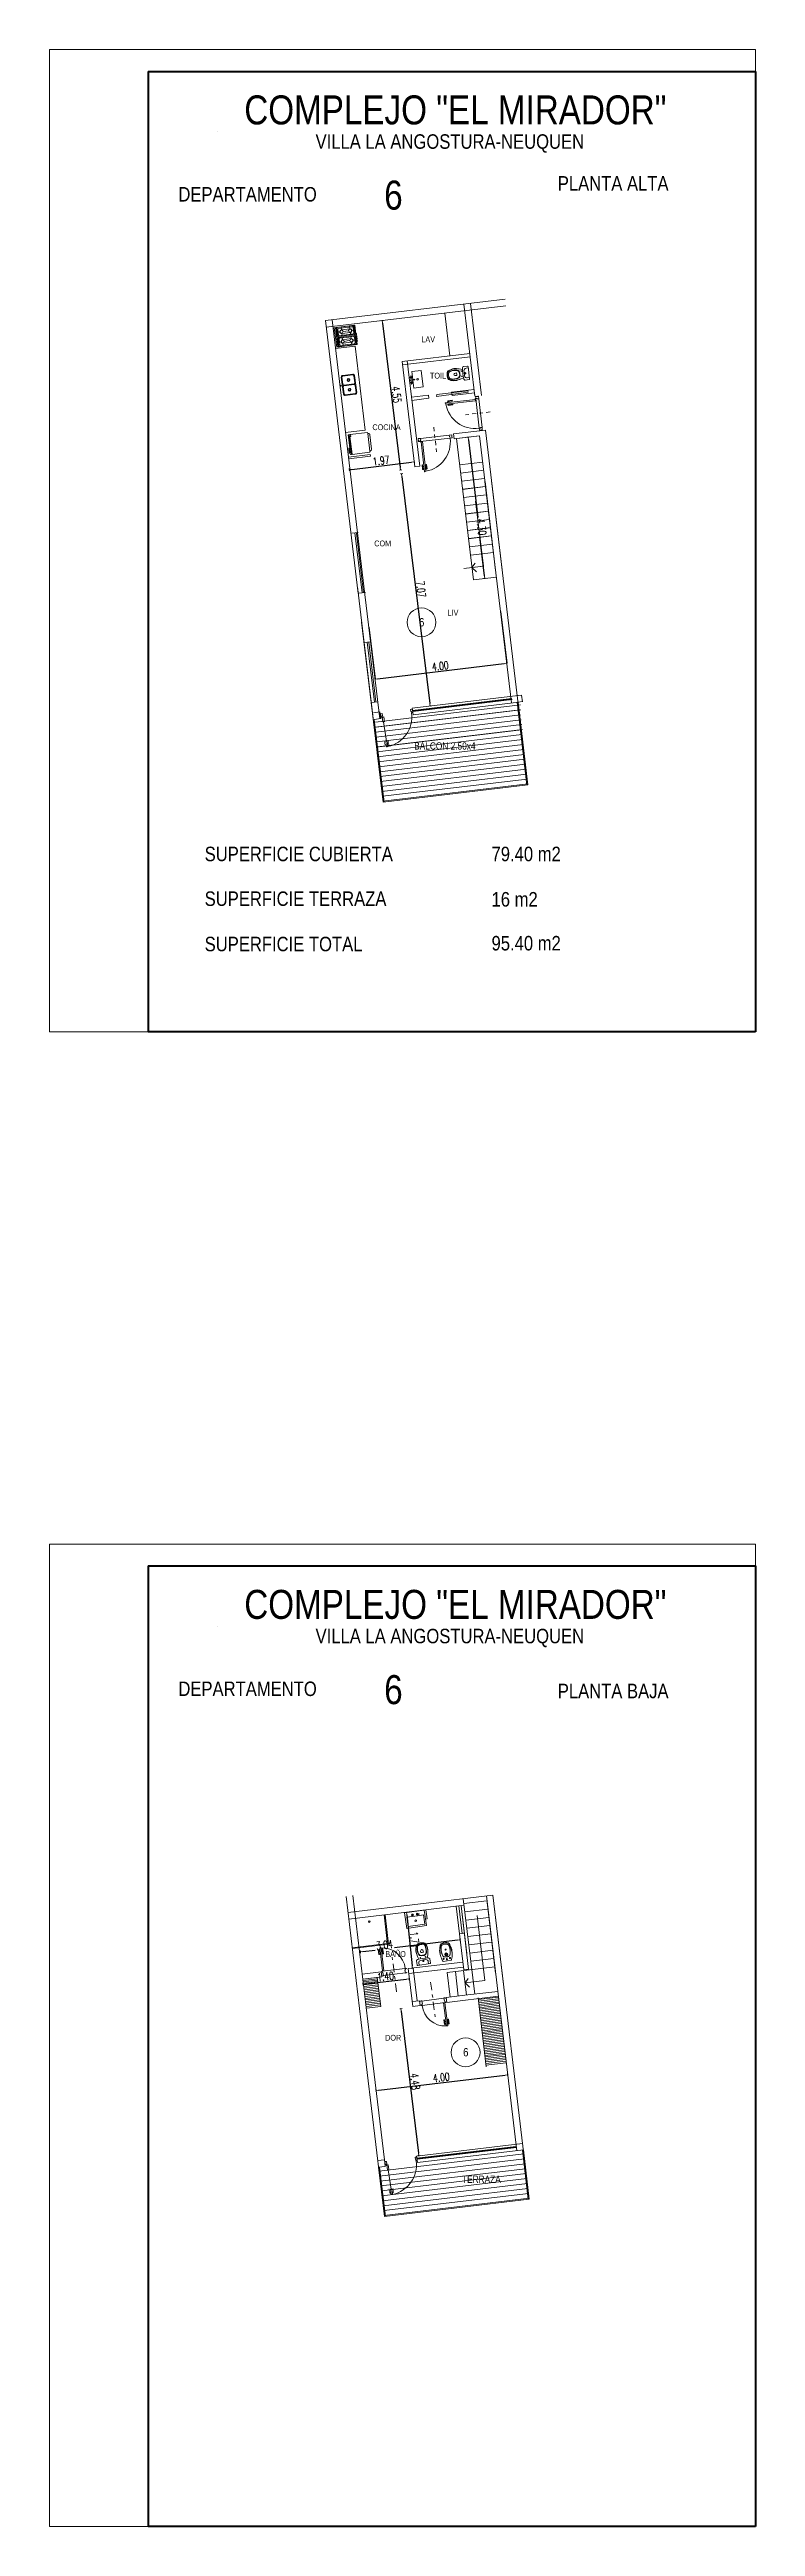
# Model space of a CAD drawing. Header units: millimetres. Extents: x 4525 to 9082, y 179 to 563.
# Drawn here: x 5166.3 to 5187.6, y 403.5 to 478.3 of the extents above; entities that cross this region are included whole.
import ezdxf

# ---------------------------------------------------------------- set-up
doc = ezdxf.new("R2010")
doc.units = ezdxf.units.MM
doc.header["$LTSCALE"] = 100
doc.linetypes.add('ACAD_ISO04W100', pattern=[30, 24, -3, 0, -3])
doc.linetypes.add('DASHDOT2', pattern=[0.5, 0.25, -0.125, 0, -0.125])
doc.layers.get('DEFPOINTS').update_dxf_attribs({"lineweight": 5})
for name, color, linetype, lineweight in [('000-Ejes', 251, 'ACAD_ISO04W100', 5), ('004-Carpinterias', 1, 'Continuous', 18), ('004-Carpinterias Puertas', 1, 'Continuous', 13), ('006-Cotas parciales', 7, 'Continuous', 5), ('A01-Barrido', 250, 'Continuous', 5), ('A01-Carpinterias', 1, 'Continuous', 18), ('EQ-cocinas', 24, 'Continuous', 18), ('HATCH MUROS', 251, 'Continuous', 9), ('LINEA', 8, 'Continuous', 5), ('SANIT', 12, 'Continuous', 13), ('SANIT-INT', 11, 'Continuous', 5)]:
    doc.layers.add(name, color=color, linetype=linetype, lineweight=lineweight)
doc.layers.add('CONT-MNR', color=47, linetype='Continuous')
doc.styles.add('AREAL', font='ARIALN.TTF')
doc.styles.add('COTAS', font='ROMANS.shx', dxfattribs={"width": 0.7})
doc.dimstyles.new('COTA40', dxfattribs={"dimscale": 0.4, "dimtxt": 0.3, "dimasz": 0.2, "dimexe": 0, "dimexo": 0, "dimgap": 0.09, "dimtad": 1, "dimzin": 0, "dimdsep": 46, "dimtxsty": 'COTAS', "dimblk1": 'COTA_N', "dimblk2": 'COTA_N', "dimsah": 1, "dimcen": 0.1, "dimclrd": 1, "dimclre": 8, "dimclrt": 5, "dimaunit": 1, "dimadec": 3, "dimazin": 0, "dimtfac": 1, "dimtix": 1, "dimtmove": 2, "dimatfit": 3, "dimldrblk": 'COTA_N', "dimfxl": 0, "dimtolj": 1, "dimtzin": 0, "dimarcsym": 0})

msp = doc.modelspace()

# ---------------------------------------------------------------- texts
at = {"style": 'AREAL'}
for s, height, p in [('COMPLEJO "EL MIRADOR"', 0.875, (5172.176, 476.067, -2.75)), ('VILLA LA ANGOSTURA-NEUQUEN', 0.4375, (5174.328, 475.33, -1.375)), ('6', 0.875, (5176.398, 473.493, -2.75)), ('PLANTA ALTA', 0.4375, (5181.637, 474.066, -1.375)), ('DEPARTAMENTO ', 0.4375, (5170.188, 473.737, -1.375)), ('LAV', 0.175, (5177.519, 469.489, 1.149)), ('TOIL', 0.175, (5177.779, 468.39, -0.77)), ('COCINA', 0.175, (5176.043, 466.834, 1.149)), ('COM', 0.175, (5176.098, 463.324, -0.77)), ('6', 0.25, (5177.45, 460.907, -1.1)), ('LIV', 0.175, (5178.309, 461.233, -0.77)), ('BALCON 2.50x4', 0.21875, (5177.303, 457.187, -0.688)), ('SUPERFICIE CUBIERTA', 0.4375, (5170.981, 453.816, -1.375)), ('79.40 m2', 0.4375, (5179.638, 453.816, -1.375)), ('SUPERFICIE TERRAZA', 0.4375, (5170.981, 452.465, -1.375)), ('16 m2', 0.4375, (5179.638, 452.447, -1.375)), ('SUPERFICIE TOTAL', 0.4375, (5170.981, 451.096, -1.375)), ('95.40 m2', 0.4375, (5179.638, 451.121, -1.375)), ('COMPLEJO "EL MIRADOR"', 0.875, (5172.176, 430.935, -2.75)), ('VILLA LA ANGOSTURA-NEUQUEN', 0.4375, (5174.328, 430.198, -1.375)), ('DEPARTAMENTO ', 0.4375, (5170.188, 428.605, -1.375)), ('6', 0.875, (5176.398, 428.361, -2.75)), ('PLANTA BAJA', 0.4375, (5181.637, 428.538, -1.375)), ('BAÑO', 0.175, (5176.431, 420.727, -0.77)), ('DOR', 0.175, (5176.426, 418.198, -2.689)), ('6', 0.25, (5178.781, 417.723, -1.1)), ('TERRAZA', 0.2188, (5178.747, 413.902, -0.688))]:
    msp.add_text(s, height=height, dxfattribs=at).set_placement(p)

# ---------------------------------------------------------------- blocks, each defined once
blk = doc.blocks.new('COTA_N')
for p, q in [((-1, 0), (0, 0)), ((0, 0.5), (0, -0.5))]:
    blk.add_line(p, q)
at = {"const_width": 0.065}
blk.add_lwpolyline([(0.14, 0.14), (0.28, 0.28), (0, 0), (-0.14, -0.14), (-0.28, -0.28)], dxfattribs=at)
blk = doc.blocks.new('*D630')
at = {"layer": '006-Cotas parciales', "color": 1, "lineweight": -2, "ltscale": 100}
blk.add_line((5175.839, 419.91), (5177.073, 420.054), dxfattribs=at)
at = {"layer": 'DEFPOINTS', "color": 0, "ltscale": 100}
for p in [(5175.759, 419.901), (5177.152, 420.063), (5177.152, 420.063)]:
    blk.add_point(p, dxfattribs=at)
at = {"layer": '006-Cotas parciales', "color": 1, "lineweight": -2, "ltscale": 100, "xscale": 0.08000000000000002, "yscale": 0.08000000000000002, "zscale": 0.08000000000000002}
for p, rotation in [((5175.759, 419.901), 186.6235711912859), ((5177.152, 420.063), 6.623571191285881)]:
    blk.add_blockref('COTA_N', p, dxfattribs=dict(at, rotation=rotation))
at = {"layer": '006-Cotas parciales', "color": 5, "ltscale": 100, "insert": (5176.438, 420.137), "char_height": 0.12, "attachment_point": 5, "rotation": 6.62357, "style": 'COTAS'}
blk.add_mtext('\\A1;{\\H2x;1.40}', dxfattribs=at)
blk = doc.blocks.new('*D631')
at = {"layer": '006-Cotas parciales', "color": 1, "lineweight": -2, "ltscale": 100}
blk.add_line((5176.915, 419.088), (5177.437, 414.804), dxfattribs=at)
at = {"layer": 'DEFPOINTS', "color": 0, "ltscale": 100}
for p in [(5176.905, 419.167), (5177.446, 414.725), (5177.446, 414.725)]:
    blk.add_point(p, dxfattribs=at)
at = {"layer": '006-Cotas parciales', "color": 1, "lineweight": -2, "ltscale": 100, "xscale": 0.08000000000000002, "yscale": 0.08000000000000002, "zscale": 0.08000000000000002}
for p, rotation in [((5176.905, 419.167), 96.94317888034388), ((5177.446, 414.725), 276.9431788803439)]:
    blk.add_blockref('COTA_N', p, dxfattribs=dict(at, rotation=rotation))
at = {"layer": '006-Cotas parciales', "color": 5, "ltscale": 100, "insert": (5177.331, 416.965), "char_height": 0.12, "attachment_point": 5, "rotation": 276.94318, "style": 'COTAS'}
blk.add_mtext('\\A1;{\\H2x;4.48}', dxfattribs=at)
blk = doc.blocks.new('*D632')
at = {"layer": '006-Cotas parciales', "color": 1, "lineweight": -2, "ltscale": 100}
blk.add_line((5176.232, 416.704), (5180.046, 417.16), dxfattribs=at)
at = {"layer": 'DEFPOINTS', "color": 0, "ltscale": 100}
for p in [(5176.152, 416.694), (5180.126, 417.169), (5180.126, 417.169)]:
    blk.add_point(p, dxfattribs=at)
at = {"layer": '006-Cotas parciales', "color": 1, "lineweight": -2, "ltscale": 100, "xscale": 0.08000000000000002, "yscale": 0.08000000000000002, "zscale": 0.08000000000000002}
for p, rotation in [((5176.152, 416.694), 186.8113888888829), ((5180.126, 417.169), 6.811388888882875)]:
    blk.add_blockref('COTA_N', p, dxfattribs=dict(at, rotation=rotation))
at = {"layer": '006-Cotas parciales', "color": 5, "ltscale": 100, "insert": (5178.121, 417.087), "char_height": 0.12, "attachment_point": 5, "rotation": 6.81139, "style": 'COTAS'}
blk.add_mtext('\\A1;{\\H2x;4.00}', dxfattribs=at)
blk = doc.blocks.new('*D633')
at = {"layer": '006-Cotas parciales', "color": 1, "lineweight": -2, "ltscale": 100}
blk.add_line((5177.08, 421.996), (5177.241, 420.458), dxfattribs=at)
at = {"layer": 'DEFPOINTS', "color": 0, "ltscale": 100}
for p in [(5177.072, 422.075), (5177.25, 420.378), (5177.25, 420.378)]:
    blk.add_point(p, dxfattribs=at)
at = {"layer": '006-Cotas parciales', "color": 1, "lineweight": -2, "ltscale": 100, "xscale": 0.08000000000000002, "yscale": 0.08000000000000002, "zscale": 0.08000000000000002}
for p, rotation in [((5177.072, 422.075), 95.97276014530698), ((5177.25, 420.378), 275.972760145307)]:
    blk.add_blockref('COTA_N', p, dxfattribs=dict(at, rotation=rotation))
at = {"layer": '006-Cotas parciales', "color": 5, "ltscale": 100, "insert": (5177.316, 421.243), "char_height": 0.12, "attachment_point": 5, "rotation": 275.97276, "style": 'COTAS'}
blk.add_mtext('\\A1;{\\H2x;1.71}', dxfattribs=at)
blk = doc.blocks.new('INOD-MONACO-AP-PLANTA-CON-DPTO')
at = {"layer": 'SANIT'}
for p, q in [((-0.188, 0), (0.188, 0)), ((-0.204, -0.015), (-0.204, -0.142)), ((-0.174, -0.172), (-0.197, -0.156)), ((-0.13, -0.179), (-0.156, -0.27)), ((0.127, -0.18), (0.152, -0.27)), ((0.174, -0.172), (0.197, -0.156)), ((0.204, -0.015), (0.204, -0.142))]:
    blk.add_line(p, q, dxfattribs=at)
for points in [[(-0.104, -0.3, 0.02892), (-0.111, -0.31, 0.156998), (-0.133, -0.488, 0.072829), (-0.105, -0.587, 0.204333), (-0.084, -0.607, 0.080392), (-0.002, -0.622)], [(-0.124, -0.609, 0.122968), (-0.091, -0.634, 0.092568), (-0.002, -0.647, 0.093376)], [(-0.002, -0.27, 0.121524), (-0.085, -0.286, 0.060693)], [(-0.002, -0.27, -0.121524), (0.081, -0.286, -0.060693)], [(0.099, -0.3, -0.02892), (0.107, -0.31, -0.156998), (0.129, -0.488, -0.072829), (0.101, -0.587, -0.204333), (0.08, -0.607, -0.080392), (-0.002, -0.622)], [(0.12, -0.609, -0.122968), (0.087, -0.634, -0.092568), (-0.002, -0.647, -0.093376)]]:
    blk.add_lwpolyline(points, format="xyb", dxfattribs=at)
for centre, radius, start, end in [((-0.189, -0.017), 0.0168, 83.45096, 131.91083), ((0.189, -0.017), 0.0168, 48.08917, 96.54904), ((-0.188, -0.015), 0.017, 140.46963, 180), ((-0.188, -0.142), 0.017, 180, 235.49148), ((0.107, -0.415), 0.285, 170.28909, 184.61099), ((0.245, -0.406), 0.422, 184.30141, 206.07105), ((-0.165, -0.158), 0.017, 235.49148, 261.45644), ((0.408, -0.421), 0.583, 165.03562, 174.69818), ((0, 0.94), 1.127, 261.45644, 278.54356), ((-0.025, -0.535), 0.123, 207.5391, 216.66718), ((-0.061, -0.336), 0.0558, 115.82936, 139.74917), ((0.057, -0.336), 0.0558, 40.25083, 64.17064), ((0.021, -0.535), 0.123, 323.33282, 332.4609), ((-0.249, -0.406), 0.422, 333.92895, 356.97887), ((-0.412, -0.421), 0.583, 5.30182, 14.96438), ((0.165, -0.158), 0.017, 278.54356, 304.50852), ((-0.111, -0.415), 0.285, 357.28845, 9.71091), ((0.188, -0.142), 0.017, 304.50852, 0), ((0.188, -0.015), 0.017, 0, 39.53037)]:
    blk.add_arc(centre, radius, start, end, dxfattribs=at)
at = {"layer": 'SANIT-INT'}
for p, q in [((-0.145, 0), (-0.145, -0.067)), ((0.145, 0), (0.145, -0.067)), ((0.002, -0.368), (-0.034, -0.369)), ((0.002, -0.368), (0.037, -0.369))]:
    blk.add_line(p, q, dxfattribs=at)
for points in [[(-0.156, -0.27, 0.058031), (-0.185, -0.429, 0.099768), (-0.142, -0.607, 0.155256), (-0.096, -0.647, 0.093906), (-0.002, -0.66, 0.093906)], [(-0.003, -0.279, 0.08742), (-0.06, -0.286, 0.121524)], [(0.152, -0.27, -0.058031), (0.181, -0.429, -0.099768), (0.138, -0.607, -0.155256), (0.092, -0.647, -0.093906), (-0.002, -0.66, -0.093906)], [(-0.002, -0.279, -0.08742), (0.056, -0.286, -0.121524)]]:
    blk.add_lwpolyline(points, format="xyb", dxfattribs=at)
for centre, radius in [((-0.082, -0.221), 0.00743), ((0, -0.11), 0.02), ((0.078, -0.221), 0.00743)]:
    blk.add_circle(centre, radius, dxfattribs=at)
for centre, radius, start, end in [((-0.075, -0.067), 0.07, 180, 265.7397), ((0.219, -0.443), 0.35, 174.95319, 203.97317), ((0.162, -0.448), 0.293, 156.8405, 172.92028), ((-0.036, -0.358), 0.0764, 108.75085, 160.66582), ((-0.071, -0.572), 0.0321, 203.97317, 250.16689), ((0.005, -0.362), 0.255, 250.16689, 268.55187), ((0, 0.94), 1.08, 265.7397, 274.2603), ((-0.034, -0.374), 0.005, 91.97343, 179.82824), ((0.152, -0.375), 0.191, 179.82824, 196.85929), ((-0.019, -0.427), 0.0118, 196.85929, 200.59082), ((0.002, -0.419), 0.0346, 200.59082, 269.64452), ((-0.009, -0.362), 0.255, 271.44813, 289.83311), ((0.001, -0.419), 0.0346, 270.35548, 339.40918), ((-0.149, -0.375), 0.191, 343.14071, 0.17176), ((0.023, -0.427), 0.0118, 339.40918, 343.14071), ((0.037, -0.374), 0.005, 0.17176, 88.02657), ((0.032, -0.358), 0.0764, 19.33418, 71.24915), ((0.067, -0.572), 0.0321, 289.83311, 336.02683), ((0.075, -0.067), 0.07, 274.2603, 0), ((-0.223, -0.443), 0.35, 336.02683, 5.04681), ((-0.166, -0.448), 0.293, 7.07972, 23.1595)]:
    blk.add_arc(centre, radius, start, end, dxfattribs=at)
blk = doc.blocks.new('BIDE-MONACO-PLANTA')
at = {"layer": 'SANIT'}
blk.add_line((-0.113, 0), (0.113, 0), dxfattribs=at)
for points in [[(-0.14, -0.477), (-0.141, -0.475), (-0.142, -0.472), (-0.143, -0.469), (-0.144, -0.465), (-0.145, -0.462), (-0.146, -0.459), (-0.147, -0.456), (-0.148, -0.452), (-0.149, -0.449), (-0.15, -0.446), (-0.15, -0.443), (-0.151, -0.44), (-0.152, -0.436), (-0.153, -0.433), (-0.154, -0.43), (-0.155, -0.427), (-0.156, -0.423), (-0.156, -0.42), (-0.157, -0.417), (-0.158, -0.414), (-0.159, -0.41), (-0.16, -0.407), (-0.161, -0.404), (-0.161, -0.401), (-0.162, -0.397), (-0.163, -0.394), (-0.164, -0.391), (-0.164, -0.388), (-0.165, -0.385), (-0.166, -0.381), (-0.167, -0.378), (-0.167, -0.375), (-0.168, -0.372), (-0.169, -0.368), (-0.169, -0.365), (-0.17, -0.362), (-0.17, -0.359), (-0.171, -0.356), (-0.172, -0.352), (-0.172, -0.349), (-0.173, -0.346), (-0.173, -0.344)], [(0, -0.541), (-0.044, -0.54), (-0.048, -0.54), (-0.051, -0.539), (-0.054, -0.539), (-0.057, -0.539)], [(0, -0.541), (0.044, -0.54), (0.047, -0.54), (0.051, -0.539), (0.054, -0.539), (0.057, -0.539)], [(0, -0.541), (0, -0.541)], [(0, -0.541), (0, -0.541)], [(0.14, -0.477), (0.141, -0.475), (0.142, -0.472), (0.143, -0.469), (0.144, -0.465), (0.145, -0.462), (0.146, -0.459), (0.147, -0.456), (0.148, -0.453), (0.148, -0.449), (0.149, -0.446), (0.15, -0.443), (0.151, -0.44), (0.152, -0.436), (0.153, -0.433), (0.154, -0.43), (0.154, -0.427), (0.155, -0.423), (0.156, -0.42), (0.157, -0.417), (0.158, -0.414), (0.159, -0.41), (0.16, -0.407), (0.16, -0.404), (0.161, -0.401), (0.162, -0.398), (0.163, -0.394), (0.163, -0.391), (0.164, -0.388), (0.165, -0.385), (0.166, -0.381), (0.166, -0.378), (0.167, -0.375), (0.168, -0.372), (0.168, -0.369), (0.169, -0.365), (0.17, -0.362), (0.17, -0.359), (0.171, -0.356), (0.171, -0.353), (0.172, -0.349), (0.172, -0.346), (0.173, -0.344)]]:
    blk.add_lwpolyline(points, dxfattribs=at)
for centre, radius, start, end in [((-0.113, -0.027), 0.0267, 89.97464, 160.71917), ((0.636, -0.288), 0.82, 160.74454, 172.72153), ((1.187, -0.228), 1.365, 179.12043, 182.20966), ((1.187, -0.221), 1.365, 182.50375, 185.18056), ((-0.022, -0.432), 0.126, 201.05571, 217.12048), ((-0.058, -0.455), 0.0844, 219.51901, 265.07285), ((-0.05, -0.408), 0.131, 263.62645, 267.30394), ((0.05, -0.408), 0.131, 272.6707, 276.34819), ((0.058, -0.455), 0.0844, 274.90179, 320.45563), ((0.113, -0.027), 0.0267, 19.25546, 90), ((0.022, -0.432), 0.126, 322.85415, 338.91893), ((-0.636, -0.288), 0.82, 7.27847, 19.25546), ((-1.187, -0.22), 1.365, 354.79408, 357.47089), ((-0.985, -0.224), 1.163, 357.24238, 1.95876)]:
    blk.add_arc(centre, radius, start, end, dxfattribs=at)
at = {"layer": 'SANIT-INT'}
for points in [[(-0.13, -0.255), (-0.134, -0.281), (-0.134, -0.282), (-0.134, -0.284), (-0.134, -0.285), (-0.134, -0.287), (-0.134, -0.289), (-0.134, -0.291), (-0.134, -0.293), (-0.135, -0.295), (-0.135, -0.297), (-0.135, -0.3), (-0.135, -0.302), (-0.135, -0.305), (-0.135, -0.307), (-0.135, -0.31), (-0.135, -0.313), (-0.135, -0.315), (-0.135, -0.318), (-0.135, -0.32), (-0.135, -0.323), (-0.135, -0.326), (-0.135, -0.328), (-0.135, -0.331), (-0.135, -0.334), (-0.135, -0.336), (-0.135, -0.339), (-0.135, -0.341), (-0.134, -0.344), (-0.134, -0.347), (-0.134, -0.349), (-0.134, -0.352), (-0.134, -0.354), (-0.134, -0.357), (-0.134, -0.36), (-0.134, -0.362), (-0.134, -0.365), (-0.134, -0.367), (-0.133, -0.37), (-0.133, -0.373), (-0.133, -0.375), (-0.133, -0.378), (-0.132, -0.38), (-0.132, -0.383), (-0.132, -0.386), (-0.132, -0.388), (-0.131, -0.391), (-0.131, -0.393), (-0.13, -0.396), (-0.13, -0.399), (-0.13, -0.401), (-0.129, -0.404), (-0.129, -0.406), (-0.128, -0.409), (-0.128, -0.412), (-0.127, -0.414), (-0.127, -0.417), (-0.126, -0.419), (-0.126, -0.422), (-0.125, -0.424), (-0.125, -0.426), (-0.124, -0.429), (-0.124, -0.431), (-0.123, -0.432), (-0.123, -0.434), (-0.122, -0.436), (-0.122, -0.437), (-0.121, -0.439), (-0.121, -0.44), (-0.121, -0.441), (-0.12, -0.443), (-0.12, -0.444), (-0.119, -0.445), (-0.119, -0.447), (-0.118, -0.448), (-0.118, -0.449), (-0.117, -0.451), (-0.117, -0.452), (-0.116, -0.453), (-0.116, -0.454), (-0.115, -0.456), (-0.114, -0.457), (-0.114, -0.458), (-0.113, -0.46), (-0.113, -0.461), (-0.112, -0.462), (-0.111, -0.464), (-0.11, -0.465), (-0.11, -0.466), (-0.109, -0.467), (-0.108, -0.469), (-0.107, -0.47), (-0.107, -0.471), (-0.106, -0.473), (-0.105, -0.474), (-0.104, -0.475), (-0.103, -0.477), (-0.102, -0.478), (-0.101, -0.479), (-0.099, -0.48), (-0.098, -0.482), (-0.097, -0.483), (-0.095, -0.484), (-0.094, -0.486), (-0.092, -0.487), (-0.09, -0.488), (-0.088, -0.49), (-0.085, -0.491), (-0.082, -0.493), (-0.079, -0.494), (-0.075, -0.496), (-0.071, -0.497), (-0.065, -0.499), (-0.064, -0.499)], [(0, -0.122), (-0.013, -0.122), (-0.025, -0.122), (-0.034, -0.123), (-0.042, -0.124), (-0.048, -0.125), (-0.053, -0.125), (-0.057, -0.126), (-0.061, -0.127), (-0.064, -0.128), (-0.067, -0.128), (-0.069, -0.129), (-0.071, -0.13), (-0.073, -0.13), (-0.074, -0.131), (-0.076, -0.132), (-0.077, -0.132), (-0.078, -0.133), (-0.079, -0.134), (-0.08, -0.134), (-0.081, -0.135), (-0.083, -0.136), (-0.083, -0.136), (-0.084, -0.137), (-0.085, -0.138), (-0.086, -0.138), (-0.087, -0.139), (-0.088, -0.14), (-0.088, -0.14), (-0.089, -0.141), (-0.09, -0.142), (-0.091, -0.142), (-0.091, -0.143), (-0.092, -0.143), (-0.092, -0.144), (-0.093, -0.145), (-0.094, -0.146), (-0.094, -0.146), (-0.095, -0.147), (-0.096, -0.148), (-0.097, -0.149), (-0.097, -0.15), (-0.098, -0.151), (-0.099, -0.152), (-0.1, -0.153), (-0.101, -0.155), (-0.102, -0.156), (-0.102, -0.157), (-0.103, -0.158), (-0.104, -0.16), (-0.105, -0.161), (-0.105, -0.162), (-0.106, -0.164), (-0.107, -0.165), (-0.107, -0.166), (-0.108, -0.168), (-0.109, -0.169), (-0.109, -0.17), (-0.11, -0.171), (-0.11, -0.173), (-0.111, -0.174), (-0.112, -0.175), (-0.112, -0.177), (-0.113, -0.178), (-0.113, -0.179), (-0.114, -0.181), (-0.114, -0.182), (-0.115, -0.183), (-0.115, -0.185), (-0.116, -0.186), (-0.116, -0.188), (-0.117, -0.19), (-0.117, -0.191), (-0.118, -0.193), (-0.118, -0.196), (-0.119, -0.198), (-0.12, -0.2), (-0.12, -0.203), (-0.121, -0.205), (-0.121, -0.208), (-0.122, -0.21), (-0.123, -0.213), (-0.123, -0.216), (-0.124, -0.218), (-0.124, -0.221), (-0.125, -0.223), (-0.125, -0.226), (-0.126, -0.229), (-0.126, -0.231), (-0.127, -0.234), (-0.127, -0.236), (-0.128, -0.239), (-0.128, -0.242), (-0.129, -0.244), (-0.129, -0.247), (-0.129, -0.249), (-0.13, -0.252), (-0.13, -0.255), (-0.13, -0.257), (-0.131, -0.26), (-0.131, -0.261)], [(0, -0.55), (-0.008, -0.55), (-0.015, -0.55), (-0.022, -0.549), (-0.027, -0.549), (-0.032, -0.549), (-0.036, -0.549), (-0.04, -0.549), (-0.044, -0.549), (-0.048, -0.549), (-0.051, -0.549), (-0.054, -0.549), (-0.057, -0.549)], [(0, -0.122), (0.013, -0.122), (0.025, -0.122), (0.034, -0.123), (0.042, -0.124), (0.048, -0.125), (0.053, -0.125), (0.057, -0.126), (0.061, -0.127), (0.064, -0.128), (0.067, -0.128), (0.069, -0.129), (0.071, -0.13), (0.073, -0.131), (0.074, -0.131), (0.076, -0.132), (0.077, -0.132), (0.078, -0.133), (0.079, -0.134), (0.08, -0.134), (0.081, -0.135), (0.082, -0.136), (0.083, -0.136), (0.084, -0.137), (0.085, -0.138), (0.086, -0.138), (0.087, -0.139), (0.088, -0.14), (0.088, -0.14), (0.089, -0.141), (0.09, -0.142), (0.09, -0.142), (0.091, -0.143), (0.092, -0.144), (0.092, -0.144), (0.093, -0.145), (0.094, -0.146), (0.094, -0.146), (0.095, -0.147), (0.096, -0.148), (0.097, -0.149), (0.097, -0.15), (0.098, -0.151), (0.099, -0.152), (0.1, -0.153), (0.101, -0.155), (0.101, -0.156), (0.102, -0.157), (0.103, -0.158), (0.104, -0.16), (0.105, -0.161), (0.105, -0.162), (0.106, -0.164), (0.107, -0.165), (0.107, -0.166), (0.108, -0.168), (0.109, -0.169), (0.109, -0.17), (0.11, -0.171), (0.11, -0.173), (0.111, -0.174), (0.112, -0.175), (0.112, -0.177), (0.113, -0.178), (0.113, -0.179), (0.114, -0.181), (0.114, -0.182), (0.115, -0.183), (0.115, -0.185), (0.116, -0.186), (0.116, -0.188), (0.117, -0.19), (0.117, -0.191), (0.118, -0.193), (0.118, -0.196), (0.119, -0.198), (0.12, -0.2), (0.12, -0.203), (0.121, -0.205), (0.121, -0.208), (0.122, -0.211), (0.123, -0.213), (0.123, -0.216), (0.124, -0.218), (0.124, -0.221), (0.125, -0.224), (0.125, -0.226), (0.126, -0.229), (0.126, -0.231), (0.127, -0.234), (0.127, -0.237), (0.128, -0.239), (0.128, -0.242), (0.128, -0.244), (0.129, -0.247), (0.129, -0.25), (0.13, -0.252), (0.13, -0.255), (0.13, -0.257), (0.131, -0.26), (0.131, -0.261)], [(0, -0.55), (0.008, -0.55), (0.015, -0.55), (0.021, -0.549), (0.027, -0.549), (0.032, -0.549), (0.036, -0.549), (0.04, -0.549), (0.044, -0.549), (0.047, -0.549), (0.051, -0.549), (0.054, -0.549), (0.057, -0.549)], [(0.13, -0.255), (0.133, -0.281), (0.134, -0.283), (0.134, -0.284), (0.134, -0.285), (0.134, -0.287), (0.134, -0.289), (0.134, -0.291), (0.134, -0.293), (0.134, -0.295), (0.135, -0.297), (0.135, -0.3), (0.135, -0.302), (0.135, -0.305), (0.135, -0.308), (0.135, -0.31), (0.135, -0.313), (0.135, -0.315), (0.135, -0.318), (0.135, -0.321), (0.135, -0.323), (0.135, -0.326), (0.135, -0.328), (0.135, -0.331), (0.135, -0.334), (0.134, -0.336), (0.134, -0.339), (0.134, -0.341), (0.134, -0.344), (0.134, -0.347), (0.134, -0.349), (0.134, -0.352), (0.134, -0.354), (0.134, -0.357), (0.134, -0.36), (0.134, -0.362), (0.134, -0.365), (0.133, -0.367), (0.133, -0.37), (0.133, -0.373), (0.133, -0.375), (0.133, -0.378), (0.132, -0.38), (0.132, -0.383), (0.132, -0.386), (0.131, -0.388), (0.131, -0.391), (0.131, -0.393), (0.13, -0.396), (0.13, -0.399), (0.129, -0.401), (0.129, -0.404), (0.129, -0.406), (0.128, -0.409), (0.128, -0.412), (0.127, -0.414), (0.127, -0.417), (0.126, -0.419), (0.126, -0.422), (0.125, -0.424), (0.124, -0.426), (0.124, -0.429), (0.123, -0.431), (0.123, -0.433), (0.122, -0.434), (0.122, -0.436), (0.122, -0.437), (0.121, -0.439), (0.121, -0.44), (0.12, -0.442), (0.12, -0.443), (0.119, -0.444), (0.119, -0.445), (0.119, -0.447), (0.118, -0.448), (0.118, -0.449), (0.117, -0.451), (0.117, -0.452), (0.116, -0.453), (0.115, -0.455), (0.115, -0.456), (0.114, -0.457), (0.114, -0.458), (0.113, -0.46), (0.112, -0.461), (0.112, -0.462), (0.111, -0.464), (0.11, -0.465), (0.11, -0.466), (0.109, -0.468), (0.108, -0.469), (0.107, -0.47), (0.106, -0.471), (0.105, -0.473), (0.105, -0.474), (0.104, -0.475), (0.103, -0.477), (0.101, -0.478), (0.1, -0.479), (0.099, -0.481), (0.098, -0.482), (0.097, -0.483), (0.095, -0.484), (0.094, -0.486), (0.092, -0.487), (0.09, -0.488), (0.088, -0.49), (0.085, -0.491), (0.082, -0.493), (0.079, -0.494), (0.075, -0.496), (0.07, -0.497), (0.065, -0.499), (0.063, -0.499)]]:
    blk.add_lwpolyline(points, dxfattribs=at)
for centre, radius in [((-0.097, -0.073), 0.0182), ((0, -0.195), 0.0437), ((0, -0.195), 0.0229), ((0, -0.052), 0.0172), ((0, -0.344), 0.0151), ((0.097, -0.073), 0.0182)]:
    blk.add_circle(centre, radius, dxfattribs=at)
for centre, radius, start, end in [((-0.054, -0.459), 0.0941, 195.06628, 210.97635), ((-0.058, -0.455), 0.0938, 214.58767, 265.07285), ((-0.05, -0.408), 0.141, 263.62645, 267.30394), ((0, -0.277), 0.232, 253.69484, 269.95961), ((0, -0.277), 0.232, 270.01502, 286.27979), ((0.05, -0.408), 0.141, 272.6707, 276.34819), ((0.058, -0.455), 0.0938, 274.90179, 325.38697), ((-0.018, -0.426), 0.174, 331.87077, 340.547)]:
    blk.add_arc(centre, radius, start, end, dxfattribs=at)
for points in [[(-0.178, -0.184), (-0.184, -0.295), (-0.183, -0.316), (-0.179, -0.352), (-0.173, -0.381), (-0.167, -0.407), (-0.157, -0.446), (-0.146, -0.484)], [(0.178, -0.184), (0.184, -0.295), (0.183, -0.316), (0.179, -0.352), (0.173, -0.381), (0.167, -0.407), (0.157, -0.446), (0.146, -0.484)]]:
    blk.add_spline(points, degree=3, dxfattribs=at)
blk = doc.blocks.new('PUERTA 0.70 DURLOCK')
at = {"layer": '000-Ejes', "linetype": 'DASHDOT2', "ltscale": 0.01}
blk.add_line((0.38, -0.647), (0.38, 0.407), dxfattribs=at)
at = {"layer": '004-Carpinterias', "linetype": 'Continuous'}
for p, q in [((0.009, 0.675), (-0.009, 0.675)), ((-0.009, 0.535), (-0.009, 0.675)), ((0.009, 0.535), (-0.009, 0.535)), ((0.01, 0.01), (0, 0.01)), ((0, 0), (0, 0.01)), ((0.009, 0.535), (0.009, 0.675)), ((0.03, 0.02), (0.01, 0.02)), ((0.01, 0.01), (0.01, 0.02)), ((0.039, 0.69), (0.029, 0.69)), ((0.029, 0.642), (0.029, 0.69)), ((0.039, 0.642), (0.029, 0.642)), ((0.03, -0.02), (0.03, 0.02)), ((0.081, 0.69), (0.091, 0.69)), ((0.081, 0.642), (0.091, 0.642)), ((0.091, 0.642), (0.091, 0.69)), ((0.111, 0.675), (0.129, 0.675)), ((0.111, 0.535), (0.111, 0.675)), ((0.111, 0.535), (0.129, 0.535)), ((0.129, 0.535), (0.129, 0.675)), ((0.73, 0.02), (0.75, 0.02)), ((0.73, -0.02), (0.73, 0.02)), ((0.75, 0.01), (0.75, 0.02)), ((0.75, 0.01), (0.76, 0.01)), ((0.76, 0), (0.76, 0.01)), ((0, -0.11), (0, -0.1)), ((0, -0.11), (0.01, -0.11)), ((0.01, -0.11), (0.01, -0.12)), ((0.01, -0.12), (0.045, -0.12)), ((0.045, -0.02), (0.03, -0.02)), ((0.045, -0.02), (0.045, -0.12)), ((0.715, -0.02), (0.715, -0.12)), ((0.715, -0.02), (0.73, -0.02)), ((0.75, -0.12), (0.715, -0.12)), ((0.76, -0.11), (0.75, -0.11)), ((0.75, -0.11), (0.75, -0.12)), ((0.76, -0.11), (0.76, -0.1))]:
    blk.add_line(p, q, dxfattribs=at)
at = {"layer": '004-Carpinterias', "ltscale": 0.01, "const_width": 0.02}
for points in [[(0, 0.535), (0, 0.675)], [(0.122, 0.535), (0.12, 0.675)]]:
    blk.add_lwpolyline(points, dxfattribs=at)
at = {"layer": '004-Carpinterias', "linetype": 'Continuous'}
blk.add_lwpolyline([(0.039, 0.729), (0.039, 0.029), (0.081, 0.029), (0.081, 0.729)], close=True, dxfattribs=at)
at = {"layer": 'A01-Barrido', "linetype": 'Continuous'}
for p, q in [((0.73, 0.02), (0.03, 0.02)), ((0.715, -0.11), (0.045, -0.11))]:
    blk.add_line(p, q, dxfattribs=at)
blk.add_circle((0.032, 0.028), 0.0075, dxfattribs=at)
blk.add_arc((0.023, 0.024), 0.707, 359.66564, 85.27469, dxfattribs=at)
blk = doc.blocks.new('*D634')
at = {"layer": '006-Cotas parciales', "color": 1, "lineweight": -2, "ltscale": 100}
for p, q in [((5178.611, 421.229), (5176.714, 421.003)), ((5175.755, 420.888), (5176.126, 420.933))]:
    blk.add_line(p, q, dxfattribs=at)
at = {"layer": 'DEFPOINTS', "color": 0, "ltscale": 100}
for p in [(5178.69, 421.239), (5178.69, 421.239), (5175.675, 420.879)]:
    blk.add_point(p, dxfattribs=at)
at = {"layer": '006-Cotas parciales', "color": 1, "lineweight": -2, "ltscale": 100, "xscale": 0.08000000000000002, "yscale": 0.08000000000000002, "zscale": 0.08000000000000002}
for p, rotation in [((5178.69, 421.239), 6.811388888836873), ((5175.675, 420.879), 186.8113888888369)]:
    blk.add_blockref('COTA_N', p, dxfattribs=dict(at, rotation=rotation))
at = {"layer": '006-Cotas parciales', "color": 5, "ltscale": 100, "insert": (5176.406, 421.087), "char_height": 0.12, "attachment_point": 5, "rotation": 6.81139, "style": 'COTAS'}
blk.add_mtext('\\A1;{\\H2x;3.04}', dxfattribs=at)
blk = doc.blocks.new('*D626')
at = {"layer": '006-Cotas parciales', "color": 1, "lineweight": -2, "ltscale": 100}
blk.add_line((5176.934, 465.438), (5177.775, 458.582), dxfattribs=at)
at = {"layer": 'DEFPOINTS', "color": 0, "ltscale": 100}
for p in [(5176.925, 465.517), (5177.785, 458.502), (5177.785, 458.502)]:
    blk.add_point(p, dxfattribs=at)
at = {"layer": '006-Cotas parciales', "color": 1, "lineweight": -2, "ltscale": 100, "xscale": 0.08000000000000002, "yscale": 0.08000000000000002, "zscale": 0.08000000000000002}
for p, rotation in [((5176.925, 465.517), 96.99101335693979), ((5177.785, 458.502), 276.9910133569398)]:
    blk.add_blockref('COTA_N', p, dxfattribs=dict(at, rotation=rotation))
at = {"layer": '006-Cotas parciales', "color": 5, "ltscale": 100, "insert": (5177.51, 462.029), "char_height": 0.12, "attachment_point": 5, "rotation": 276.99101, "style": 'COTAS'}
blk.add_mtext('\\A1;{\\H2x;7.07}', dxfattribs=at)
blk = doc.blocks.new('*D627')
at = {"layer": '006-Cotas parciales', "color": 8, "lineweight": -2, "ltscale": 100}
for p, q in [((5175.935, 460.879), (5176.122, 459.317)), ((5179.909, 461.354), (5180.096, 459.792))]:
    blk.add_line(p, q, dxfattribs=at)
at = {"layer": '006-Cotas parciales', "color": 1, "lineweight": -2, "ltscale": 100}
blk.add_line((5176.201, 459.326), (5180.016, 459.782), dxfattribs=at)
at = {"layer": 'DEFPOINTS', "color": 0, "ltscale": 100}
for p in [(5175.935, 460.879), (5179.909, 461.354), (5180.096, 459.792)]:
    blk.add_point(p, dxfattribs=at)
at = {"layer": '006-Cotas parciales', "color": 1, "lineweight": -2, "ltscale": 100, "xscale": 0.08000000000000002, "yscale": 0.08000000000000002, "zscale": 0.08000000000000002}
for p, rotation in [((5176.122, 459.317), 186.8113888888845), ((5180.096, 459.792), 6.81138888888449)]:
    blk.add_blockref('COTA_N', p, dxfattribs=dict(at, rotation=rotation))
at = {"layer": '006-Cotas parciales', "color": 5, "ltscale": 100, "insert": (5178.09, 459.709), "char_height": 0.12, "attachment_point": 5, "rotation": 6.81139, "style": 'COTAS'}
blk.add_mtext('\\A1;{\\H2x;4.00}', dxfattribs=at)
blk = doc.blocks.new('PUERTA 1.04 0.90 PT')
at = {"layer": '000-Ejes', "linetype": 'DASHDOT2', "ltscale": 0.005}
blk.add_line((804.584, 1061.02), (803.739, 1061.02), dxfattribs=at)
at = {"layer": '004-Carpinterias', "color": 1, "linetype": 'Continuous'}
for p, q in [((803.486, 1060.681), (803.346, 1060.681)), ((803.346, 1060.663), (803.346, 1060.681)), ((803.486, 1060.663), (803.346, 1060.663)), ((803.486, 1060.663), (803.486, 1060.681)), ((803.266, 1060.606), (803.266, 1060.591)), ((803.281, 1060.606), (803.266, 1060.606)), ((803.266, 1060.606), (803.266, 1060.591)), ((803.281, 1060.633), (803.281, 1060.606)), ((803.331, 1060.633), (803.331, 1060.643)), ((803.379, 1060.643), (803.331, 1060.643)), ((803.331, 1060.591), (803.331, 1060.581)), ((803.379, 1060.581), (803.331, 1060.581)), ((803.346, 1060.561), (803.346, 1060.543)), ((803.486, 1060.561), (803.346, 1060.561)), ((803.486, 1060.543), (803.346, 1060.543)), ((803.379, 1060.633), (803.379, 1060.643)), ((803.379, 1060.591), (803.379, 1060.581)), ((803.486, 1060.561), (803.486, 1060.543))]:
    blk.add_line(p, q, dxfattribs=at)
at = {"layer": '004-Carpinterias', "linetype": 'Continuous'}
for p, q in [((803.266, 1060.591), (804.181, 1060.591)), ((804.181, 1060.633), (803.281, 1060.633))]:
    blk.add_line(p, q, dxfattribs=at)
at = {"layer": '004-Carpinterias', "ltscale": 0.01, "const_width": 0.02}
for points in [[(803.486, 1060.672), (803.346, 1060.672)], [(803.486, 1060.552), (803.346, 1060.552)]]:
    blk.add_lwpolyline(points, dxfattribs=at)
at = {"layer": 'A01-Barrido', "linetype": 'Continuous'}
for p, q in [((804.197, 1061.473), (804.196, 1060.568)), ((804.286, 1060.583), (804.287, 1061.458))]:
    blk.add_line(p, q, dxfattribs=at)
for points in [[(804.181, 1060.578), (804.181, 1060.613), (804.186, 1060.613), (804.186, 1060.58)], [(804.194, 1060.573), (804.226, 1060.573), (804.226, 1060.568), (804.192, 1060.568)]]:
    blk.add_lwpolyline(points, dxfattribs=at)
blk.add_circle((804.186, 1060.573), 0.0075, dxfattribs=at)
blk.add_arc((804.177, 1060.575), 0.898, 88.74842, 176.29809, dxfattribs=at)
at = {"layer": 'A01-Carpinterias', "linetype": 'Continuous'}
for p, q in [((804.197, 1061.473), (804.197, 1061.533)), ((804.197, 1061.533), (804.217, 1061.533)), ((804.237, 1061.473), (804.197, 1061.473)), ((804.217, 1061.528), (804.217, 1061.533)), ((804.217, 1061.528), (804.267, 1061.528)), ((804.237, 1061.458), (804.237, 1061.473)), ((804.237, 1061.458), (804.287, 1061.458)), ((804.267, 1061.533), (804.267, 1061.528)), ((804.267, 1061.533), (804.287, 1061.533)), ((804.287, 1061.533), (804.287, 1061.458)), ((804.287, 1061.533), (804.287, 1061.533)), ((804.181, 1060.591), (804.181, 1060.633)), ((804.196, 1060.568), (804.196, 1060.548)), ((804.236, 1060.568), (804.196, 1060.568)), ((804.196, 1060.548), (804.196, 1060.508)), ((804.196, 1060.548), (804.196, 1060.548)), ((804.196, 1060.508), (804.206, 1060.508)), ((804.196, 1060.508), (804.217, 1060.508)), ((804.217, 1060.513), (804.217, 1060.508)), ((804.217, 1060.513), (804.267, 1060.513)), ((804.236, 1060.583), (804.286, 1060.583)), ((804.236, 1060.583), (804.236, 1060.568)), ((804.267, 1060.508), (804.267, 1060.513)), ((804.267, 1060.508), (804.286, 1060.508)), ((804.286, 1060.508), (804.276, 1060.508)), ((804.286, 1060.508), (804.286, 1060.583))]:
    blk.add_line(p, q, dxfattribs=at)
blk = doc.blocks.new('MI PILETA 104EC')
at = {"layer": 'SANIT'}
for points in [[(-0.01, 0.104), (-0.01, 0.414, 0.414214), (-0.04, 0.444), (-0.255, 0.444, 0.414214), (-0.285, 0.414), (-0.285, 0.104, 0.414214), (-0.255, 0.074), (-0.04, 0.074, 0.414214)], [(0.04, 0.444), (0.255, 0.444, -0.414214), (0.285, 0.414), (0.285, 0.104, -0.414214), (0.255, 0.074), (0.04, 0.074, -0.414214), (0.01, 0.104), (0.01, 0.414, -0.414214)]]:
    blk.add_lwpolyline(points, format="xyb", close=True, dxfattribs=at)
at = {"layer": 'SANIT-INT'}
blk.add_lwpolyline([(0.305, 0.104), (0.305, 0.414, 0.414214), (0.255, 0.464), (-0.255, 0.464, 0.414214), (-0.305, 0.414), (-0.305, 0.104, 0.414214), (-0.255, 0.054), (0.255, 0.054, 0.414214)], format="xyb", close=True, dxfattribs=at)
for centre, radius in [((-0.147, 0.259), 0.041), ((-0.147, 0.259), 0.029), ((0, 0), 0.017), ((0.148, 0.259), 0.041), ((0.148, 0.259), 0.029)]:
    blk.add_circle(centre, radius, dxfattribs=at)
blk = doc.blocks.new('Anaf1')
at = {"layer": 'SANIT', "linetype": 'ByBlock'}
for p, q in [((-0.295, 0), (0.295, 0)), ((-0.295, -0.05), (-0.295, 0)), ((0.295, 0), (0.295, -0.625)), ((-0.295, -0.05), (-0.295, -0.616)), ((-0.295, -0.625), (-0.295, -0.616)), ((-0.035, -0.625), (-0.295, -0.625)), ((-0.286, -0.333), (-0.286, -0.092)), ((-0.286, -0.333), (-0.286, -0.574)), ((-0.266, -0.072), (-0.15, -0.072)), ((-0.266, -0.594), (-0.15, -0.594)), ((-0.034, -0.072), (-0.15, -0.072)), ((-0.034, -0.594), (-0.15, -0.594)), ((-0.035, -0.625), (-0.035, -0.643)), ((-0.035, -0.643), (0.001, -0.643)), ((-0.014, -0.333), (-0.014, -0.092)), ((-0.014, -0.333), (-0.014, -0.574)), ((0.001, -0.643), (0.001, -0.625)), ((0.028, -0.625), (0.001, -0.625)), ((0.014, -0.333), (0.014, -0.092)), ((0.014, -0.333), (0.014, -0.574)), ((0.028, -0.625), (0.028, -0.643)), ((0.028, -0.643), (0.064, -0.643)), ((0.034, -0.072), (0.15, -0.072)), ((0.034, -0.594), (0.15, -0.594)), ((0.064, -0.643), (0.064, -0.625)), ((0.091, -0.625), (0.064, -0.625)), ((0.091, -0.625), (0.091, -0.643)), ((0.091, -0.643), (0.127, -0.643)), ((0.127, -0.643), (0.127, -0.625)), ((0.154, -0.625), (0.127, -0.625)), ((0.266, -0.072), (0.15, -0.072)), ((0.266, -0.594), (0.15, -0.594)), ((0.154, -0.625), (0.154, -0.643)), ((0.154, -0.643), (0.19, -0.643)), ((0.295, -0.625), (0.19, -0.625)), ((0.19, -0.643), (0.19, -0.625)), ((0.286, -0.333), (0.286, -0.092)), ((0.286, -0.333), (0.286, -0.574))]:
    blk.add_line(p, q, dxfattribs=at)
for centre in [(-0.15, -0.203), (-0.15, -0.463), (0.15, -0.203), (0.15, -0.463)]:
    blk.add_circle(centre, 0.046, dxfattribs=at)
for centre, start, end in [((-0.266, -0.092), 90, 180), ((-0.266, -0.574), 180, 270), ((-0.034, -0.092), 0, 90), ((-0.034, -0.574), 270, 0), ((0.034, -0.092), 90, 180), ((0.034, -0.574), 180, 270), ((0.266, -0.092), 0, 90), ((0.266, -0.574), 270, 0)]:
    blk.add_arc(centre, 0.02, start, end, dxfattribs=at)
at = {"layer": 'SANIT-INT'}
for p, q in [((-0.295, -0.032), (0.295, -0.032)), ((-0.295, -0.05), (0.295, -0.05)), ((0.295, -0.616), (-0.295, -0.616)), ((-0.286, -0.203), (-0.19, -0.203)), ((-0.286, -0.463), (-0.19, -0.463)), ((-0.258, -0.333), (-0.258, -0.12)), ((-0.258, -0.333), (-0.258, -0.546)), ((-0.238, -0.1), (-0.15, -0.1)), ((-0.238, -0.566), (-0.15, -0.566)), ((-0.205, -0.203), (-0.205, -0.463)), ((-0.15, -0.072), (-0.15, -0.163)), ((-0.062, -0.1), (-0.15, -0.1)), ((-0.15, -0.243), (-0.15, -0.333)), ((-0.15, -0.423), (-0.15, -0.333)), ((-0.15, -0.594), (-0.15, -0.503)), ((-0.062, -0.566), (-0.15, -0.566)), ((-0.014, -0.203), (-0.11, -0.203)), ((-0.014, -0.463), (-0.11, -0.463)), ((-0.095, -0.203), (-0.095, -0.463)), ((-0.042, -0.333), (-0.042, -0.12)), ((-0.042, -0.333), (-0.042, -0.546)), ((0.001, -0.625), (-0.035, -0.625)), ((0.014, -0.203), (0.11, -0.203)), ((0.014, -0.463), (0.11, -0.463)), ((0.064, -0.625), (0.028, -0.625)), ((0.042, -0.333), (0.042, -0.12)), ((0.042, -0.333), (0.042, -0.546)), ((0.062, -0.1), (0.15, -0.1)), ((0.062, -0.566), (0.15, -0.566)), ((0.127, -0.625), (0.091, -0.625)), ((0.095, -0.203), (0.095, -0.463)), ((0.15, -0.072), (0.15, -0.163)), ((0.237, -0.1), (0.15, -0.1)), ((0.15, -0.243), (0.15, -0.333)), ((0.15, -0.423), (0.15, -0.333)), ((0.15, -0.594), (0.15, -0.503)), ((0.237, -0.566), (0.15, -0.566)), ((0.19, -0.625), (0.154, -0.625)), ((0.286, -0.203), (0.19, -0.203)), ((0.286, -0.463), (0.19, -0.463)), ((0.205, -0.203), (0.205, -0.463)), ((0.258, -0.333), (0.258, -0.12)), ((0.258, -0.333), (0.258, -0.546))]:
    blk.add_line(p, q, dxfattribs=at)
for centre, radius, start, end in [((-0.238, -0.12), 0.02, 90, 180), ((-0.238, -0.546), 0.02, 180, 270), ((-0.15, -0.203), 0.055, 0, 180), ((-0.15, -0.463), 0.055, 180, 0), ((-0.062, -0.12), 0.02, 0, 90), ((-0.062, -0.546), 0.02, 270, 0), ((0.062, -0.12), 0.02, 90, 180), ((0.062, -0.546), 0.02, 180, 270), ((0.15, -0.203), 0.055, 0, 180), ((0.15, -0.463), 0.055, 180, 0), ((0.237, -0.121), 0.0209, 2.40069, 90.39368), ((0.237, -0.545), 0.0209, 269.60632, 357.59931)]:
    blk.add_arc(centre, radius, start, end, dxfattribs=at)
blk = doc.blocks.new('Hela1')
at = {"layer": 'SANIT'}
for p, q in [((-0.22, 0), (0.22, 0)), ((-0.3, -0.61), (-0.3, -0.06)), ((-0.3, -0.06), (-0.27, -0.06)), ((-0.3, -0.61), (-0.29, -0.61)), ((-0.29, -0.63), (-0.3, -0.63)), ((-0.3, -0.63), (-0.3, -0.66)), ((-0.255, -0.66), (-0.3, -0.66)), ((-0.29, -0.61), (-0.29, -0.63)), ((-0.27, -0.06), (-0.27, -0.05)), ((-0.27, -0.06), (0.27, -0.06)), ((-0.255, -0.69), (-0.255, -0.66)), ((-0.255, -0.69), (-0.105, -0.69)), ((-0.105, -0.69), (-0.105, -0.66)), ((0.3, -0.66), (-0.105, -0.66)), ((0.27, -0.05), (0.27, -0.06)), ((0.27, -0.06), (0.3, -0.06)), ((0.29, -0.61), (0.29, -0.63)), ((0.29, -0.61), (0.3, -0.61)), ((0.3, -0.63), (0.29, -0.63)), ((0.3, -0.06), (0.3, -0.61)), ((0.3, -0.63), (0.3, -0.66))]:
    blk.add_line(p, q, dxfattribs=at)
for centre, start, end in [((-0.22, -0.05), 90, 180), ((0.22, -0.05), 0, 90)]:
    blk.add_arc(centre, 0.05, start, end, dxfattribs=at)
at = {"layer": 'SANIT-INT'}
for p, q in [((-0.29, -0.61), (0.24, -0.61)), ((-0.29, -0.63), (0.26, -0.63)), ((-0.255, -0.66), (-0.105, -0.66)), ((0.24, -0.61), (0.24, -0.585)), ((0.24, -0.585), (0.29, -0.585)), ((0.29, -0.66), (0.24, -0.61)), ((0.29, -0.585), (0.29, -0.61)), ((0.29, -0.63), (0.29, -0.66))]:
    blk.add_line(p, q, dxfattribs=at)
blk = doc.blocks.new('*D628')
at = {"layer": '006-Cotas parciales', "color": 1, "lineweight": -2, "ltscale": 100}
blk.add_line((5175.423, 465.649), (5177.225, 465.864), dxfattribs=at)
at = {"layer": 'DEFPOINTS', "color": 0, "ltscale": 100}
for p in [(5175.344, 465.64), (5177.305, 465.874), (5177.305, 465.874)]:
    blk.add_point(p, dxfattribs=at)
at = {"layer": '006-Cotas parciales', "color": 1, "lineweight": -2, "ltscale": 100, "xscale": 0.08000000000000002, "yscale": 0.08000000000000002, "zscale": 0.08000000000000002}
for p, rotation in [((5175.344, 465.64), 186.8113888888304), ((5177.305, 465.874), 6.811388888830421)]:
    blk.add_blockref('COTA_N', p, dxfattribs=dict(at, rotation=rotation))
at = {"layer": '006-Cotas parciales', "color": 5, "ltscale": 100, "insert": (5176.306, 465.912), "char_height": 0.12, "attachment_point": 5, "rotation": 6.81139, "style": 'COTAS'}
blk.add_mtext('\\A1;{\\H2x;1.97}', dxfattribs=at)
blk = doc.blocks.new('*D629')
at = {"layer": '006-Cotas parciales', "color": 8, "lineweight": -2, "ltscale": 100}
for p, q in [((5178.928, 466.622), (5178.929, 466.622)), ((5179.437, 462.356), (5179.438, 462.356))]:
    blk.add_line(p, q, dxfattribs=at)
at = {"layer": '006-Cotas parciales', "color": 1, "lineweight": -2, "ltscale": 100}
for p, q in [((5178.938, 466.543), (5179.219, 464.19)), ((5179.429, 462.435), (5179.288, 463.61))]:
    blk.add_line(p, q, dxfattribs=at)
at = {"layer": 'DEFPOINTS', "color": 0, "ltscale": 100}
for p in [(5178.928, 466.622), (5179.437, 462.356), (5179.438, 462.356)]:
    blk.add_point(p, dxfattribs=at)
at = {"layer": '006-Cotas parciales', "color": 1, "lineweight": -2, "ltscale": 100, "xscale": 0.08000000000000002, "yscale": 0.08000000000000002, "zscale": 0.08000000000000002}
for p, rotation in [((5178.929, 466.622), 96.80683673132086), ((5179.438, 462.356), 276.8068367313209)]:
    blk.add_blockref('COTA_N', p, dxfattribs=dict(at, rotation=rotation))
at = {"layer": '006-Cotas parciales', "color": 5, "ltscale": 100, "insert": (5179.334, 463.909), "char_height": 0.12, "attachment_point": 5, "rotation": 276.80684, "style": 'COTAS'}
blk.add_mtext('\\A1;{\\H2x;4.30}', dxfattribs=at)
blk = doc.blocks.new('*D680')
at = {"layer": '006-Cotas parciales', "color": 1, "lineweight": -2, "ltscale": 100}
blk.add_line((5176.344, 470.064), (5176.885, 465.709), dxfattribs=at)
at = {"layer": 'DEFPOINTS', "color": 0, "ltscale": 100}
for p in [(5176.334, 470.143), (5176.895, 465.63), (5176.895, 465.63)]:
    blk.add_point(p, dxfattribs=at)
at = {"layer": '006-Cotas parciales', "color": 1, "lineweight": -2, "ltscale": 100, "xscale": 0.08000000000000002, "yscale": 0.08000000000000002, "zscale": 0.08000000000000002}
for p, rotation in [((5176.334, 470.143), 97.0887613358914), ((5176.895, 465.63), 277.0887613358914)]:
    blk.add_blockref('COTA_N', p, dxfattribs=dict(at, rotation=rotation))
at = {"layer": '006-Cotas parciales', "color": 5, "ltscale": 100, "insert": (5176.769, 467.906), "char_height": 0.12, "attachment_point": 5, "rotation": 277.08876, "style": 'COTAS'}
blk.add_mtext('\\A1;{\\H2x;4.55}', dxfattribs=at)

# ---------------------------------------------------------------- dimensions: what is measured, and where the dimension line sits
at = {"layer": '006-Cotas parciales', "ltscale": 100}
for p1, p2, distance, picture, middle in [((5176.334, 470.143), (5176.895, 465.63), 0, '*D680', (5176.769, 467.906)), ((5176.925, 465.517), (5177.785, 458.502), 0, '*D626', (5177.51, 462.029)), ((5175.935, 460.879), (5179.909, 461.354), -1.574, '*D627', (5178.09, 459.709)), ((5177.072, 422.075), (5177.25, 420.378), 0, '*D633', (5177.316, 421.243)), ((5176.9054, 419.1674), (5177.4464, 414.7247), 0, '*D631', (5177.3307, 416.9649)), ((5176.152, 416.694), (5180.126, 417.169), 0, '*D632', (5178.121, 417.087))]:
    dim = msp.add_aligned_dim(p1=p1, p2=p2, distance=distance, text='{\\H2x;<>}', dimstyle='COTA40', dxfattribs=at)
    dim.commit()
    dim.dimension.update_dxf_attribs({"geometry": picture, "text_midpoint": middle})
at = {"layer": '006-Cotas parciales', "color": 4, "ltscale": 100}
for p1, p2, picture, middle in [((5175.344, 465.64), (5177.305, 465.874), '*D628', (5176.306, 465.912)), ((5175.759, 419.901), (5177.152, 420.063), '*D630', (5176.438, 420.137))]:
    dim = msp.add_aligned_dim(p1=p1, p2=p2, distance=0, text='{\\H2x;<>}', dimstyle='COTA40', dxfattribs=at)
    dim.commit()
    dim.dimension.update_dxf_attribs({"geometry": picture, "text_midpoint": middle})
at = {"layer": '006-Cotas parciales', "ltscale": 100}
dim = msp.add_linear_dim(base=(5179.438, 462.356), p1=(5178.928, 466.622), p2=(5179.437, 462.356), angle=276.80684, text='{\\H2x;<>}', dimstyle='COTA40', dxfattribs=at)
dim.commit()
dim.dimension.update_dxf_attribs({"geometry": '*D629', "text_midpoint": (5179.334, 463.909), "dimtype": 161})
at = {"layer": '006-Cotas parciales', "color": 4, "ltscale": 100}
dim = msp.add_linear_dim(base=(5178.69, 421.239), p1=(5175.675, 420.879), p2=(5178.69, 421.239), angle=6.81139, text='{\\H2x;<>}', dimstyle='COTA40', dxfattribs=at)
dim.commit()
dim.dimension.update_dxf_attribs({"geometry": '*D634', "text_midpoint": (5176.406, 421.087), "dimtype": 161})

# ---------------------------------------------------------------- linework, layer by layer
at = {"layer": '004-Carpinterias', "linetype": 'Continuous', "extrusion": (-0.021024, 0.14442, 0.989293)}
for p, q in [((5176.36, 458.021, 0.033), (5176.338, 458.168, 0.011)), ((5176.466, 457.437, 0.12), (5176.38, 458.024, 0.033)), ((5176.388, 458.174, 1.929), (5176.409, 458.027, 1.951)), ((5176.469, 457.272, 0.144), (5176.445, 457.434, 0.12)), ((5176.487, 457.44, 0.12), (5176.508, 457.293, 0.142)), ((5176.499, 414.297, 1.951), (5176.477, 414.444, 1.929)), ((5176.519, 414.45, 1.929), (5176.54, 414.303, 1.951)), ((5176.605, 413.712, 2.039), (5176.52, 414.3, 1.951)), ((5176.608, 413.548, 2.063), (5176.584, 413.709, 2.039)), ((5176.626, 413.715, 2.039), (5176.647, 413.569, 2.061))]:
    msp.add_line(p, q, dxfattribs=at)
at = {"layer": '004-Carpinterias', "color": 1, "linetype": 'Continuous', "extrusion": (-0.021024, 0.14442, 0.989293)}
for p, q in [((5176.487, 457.44, 0.12), (5176.445, 457.434, 0.12)), ((5176.457, 457.353, 0.132), (5176.447, 457.352, 0.132)), ((5176.447, 457.352, 0.132), (5176.454, 457.305, 0.139)), ((5176.464, 457.306, 0.139), (5176.454, 457.305, 0.139)), ((5176.484, 457.274, 0.144), (5176.469, 457.272, 0.144)), ((5176.484, 457.274, 0.144), (5176.469, 457.272, 0.144)), ((5176.508, 457.293, 0.142), (5176.481, 457.289, 0.142)), ((5176.481, 457.289, 0.142), (5176.484, 457.274, 0.144)), ((5176.498, 457.359, 0.132), (5176.508, 457.361, 0.132)), ((5176.505, 457.312, 0.139), (5176.515, 457.314, 0.139)), ((5176.508, 457.361, 0.132), (5176.515, 457.314, 0.139)), ((5176.626, 413.715, 2.039), (5176.584, 413.709, 2.039)), ((5176.596, 413.629, 2.051), (5176.586, 413.628, 2.051)), ((5176.586, 413.628, 2.051), (5176.593, 413.581, 2.058)), ((5176.603, 413.582, 2.058), (5176.593, 413.581, 2.058)), ((5176.623, 413.55, 2.063), (5176.608, 413.548, 2.063)), ((5176.623, 413.55, 2.063), (5176.608, 413.548, 2.063)), ((5176.647, 413.569, 2.061), (5176.621, 413.565, 2.061)), ((5176.621, 413.565, 2.061), (5176.623, 413.55, 2.063)), ((5176.638, 413.635, 2.051), (5176.648, 413.637, 2.051)), ((5176.644, 413.588, 2.058), (5176.654, 413.59, 2.058)), ((5176.648, 413.637, 2.051), (5176.654, 413.59, 2.058))]:
    msp.add_line(p, q, dxfattribs=at)
at = {"layer": '004-Carpinterias', "color": 1, "linetype": 'Continuous'}
for p, q in [((5176.508, 457.293, 0.142), (5176.481, 457.289, 0.142)), ((5176.647, 413.569, 2.061), (5176.621, 413.565, 2.061))]:
    msp.add_line(p, q, dxfattribs=at)
at = {"layer": '004-Carpinterias', "ltscale": 0.01, "const_width": 0.02}
for points, elevation in [([(5176.403, 457.454), (5176.423, 457.316)], 0.142), ([(5176.522, 457.472), (5176.542, 457.333)], 0.142), ([(5176.542, 413.73), (5176.562, 413.591)], 2.061), ([(5176.661, 413.747), (5176.681, 413.609)], 2.061)]:
    msp.add_lwpolyline(points, dxfattribs=dict(at, elevation=elevation))
at = {"layer": 'A01-Barrido', "linetype": 'Continuous', "extrusion": (-0.021024, 0.14442, 0.989293)}
for centre in [(-5188.347, 289.187, -42.651), (-5182.179, 332.01, -48.968)]:
    msp.add_circle(centre, 0.0075, dxfattribs=at)
for centre in [(-5188.324, 289.172, -42.651), (-5182.163, 332.277, -47.07)]:
    msp.add_arc(centre, 0.916, 94.09988, 179.66623, dxfattribs=at)
at = {"layer": 'A01-Carpinterias', "linetype": 'Continuous', "extrusion": (-0.021024, 0.14442, 0.989293)}
for p, q in [((5176.287, 458.268, -0.005), (5176.336, 458.276, -0.005)), ((5176.301, 458.17, 0.009), (5176.287, 458.268, -0.005)), ((5176.336, 458.175, 0.009), (5176.301, 458.17, 0.009)), ((5176.346, 458.207, 0.005), (5176.331, 458.205, 0.005)), ((5176.331, 458.205, 0.005), (5176.336, 458.175, 0.009)), ((5176.346, 458.207, 0.005), (5176.336, 458.276, -0.005)), ((5176.346, 458.168, 1.929), (5176.388, 458.174, 1.929)), ((5176.36, 458.021, 0.033), (5176.401, 458.027, 0.033)), ((5177.247, 458.408, 1.913), (5177.197, 458.401, 1.913)), ((5177.207, 458.332, 1.924), (5177.197, 458.401, 1.913)), ((5177.207, 458.332, 1.924), (5177.222, 458.334, 1.924)), ((5177.222, 458.334, 1.924), (5177.226, 458.305, 1.928)), ((5177.226, 458.305, 1.928), (5177.261, 458.31, 1.928)), ((5177.247, 458.408, 1.913), (5177.248, 458.398, 1.915)), ((5177.261, 458.31, 1.928), (5177.26, 458.32, 1.926)), ((5176.418, 414.544, -0.005), (5176.468, 414.552, -0.005)), ((5176.433, 414.446, 0.009), (5176.418, 414.544, -0.005)), ((5176.467, 414.451, 0.009), (5176.433, 414.446, 0.009)), ((5176.478, 414.483, 0.005), (5176.463, 414.481, 0.005)), ((5176.463, 414.481, 0.005), (5176.467, 414.451, 0.009)), ((5176.478, 414.483, 0.005), (5176.468, 414.552, -0.005)), ((5176.477, 414.444, 1.929), (5176.519, 414.45, 1.929)), ((5177.378, 414.684, 1.913), (5177.329, 414.677, 1.913)), ((5177.339, 414.608, 1.924), (5177.329, 414.677, 1.913)), ((5177.339, 414.608, 1.924), (5177.354, 414.61, 1.924)), ((5177.354, 414.61, 1.924), (5177.358, 414.581, 1.928)), ((5177.358, 414.581, 1.928), (5177.392, 414.586, 1.928)), ((5177.378, 414.684, 1.913), (5177.38, 414.674, 1.915)), ((5177.392, 414.586, 1.928), (5177.391, 414.596, 1.926)), ((5176.499, 414.297, 1.951), (5176.54, 414.303, 1.951))]:
    msp.add_line(p, q, dxfattribs=at)
at = {"layer": 'CONT-MNR', "ltscale": 100}
for p, q in [((5171.375, 475.837, -1.005), (5171.375, 475.837, -1.005)), ((5171.375, 430.704, -1.005), (5171.375, 430.704, -1.005))]:
    msp.add_line(p, q, dxfattribs=at)
at = {"layer": 'HATCH MUROS', "color": 0, "ltscale": 100}
for p, q in [((5166.301, 478.327), (5187.6, 478.327)), ((5166.301, 478.327), (5166.301, 448.66)), ((5187.6, 478.327), (5187.6, 448.66)), ((5174.627, 470.141), (5180.051, 470.789)), ((5174.651, 469.942), (5180.069, 470.59)), ((5179.132, 467.858), (5178.8, 470.64)), ((5179.331, 467.882), (5178.999, 470.662)), ((5175.612, 461.901), (5174.628, 470.141)), ((5175.787, 462.121), (5174.826, 470.165)), ((5178.382, 469.078), (5178.228, 470.37)), ((5175.829, 466.831), (5175.525, 469.37)), ((5176.942, 468.906), (5178.979, 469.149)), ((5176.954, 468.807), (5178.991, 469.05)), ((5177.322, 465.729), (5176.942, 468.906)), ((5177.471, 465.747), (5177.091, 468.924)), ((5177.222, 467.832), (5177.739, 467.893)), ((5177.234, 467.733), (5177.75, 467.794)), ((5178.434, 467.976), (5179.109, 468.057)), ((5178.445, 467.877), (5179.121, 467.958)), ((5179.131, 467.874), (5179.121, 467.958)), ((5179.331, 467.882), (5179.331, 467.883)), ((5179.456, 466.836), (5178.493, 466.721)), ((5179.96, 462.618), (5179.456, 466.836)), ((5179.275, 466.663), (5178.511, 466.572)), ((5179.275, 466.663), (5178.58, 466.58)), ((5179.09, 462.313), (5178.58, 466.58)), ((5179.657, 463.465), (5179.275, 466.664)), ((5177.471, 465.747), (5177.322, 465.729)), ((5179.37, 465.869), (5178.675, 465.786)), ((5179.4, 465.621), (5178.705, 465.538)), ((5178.705, 465.538), (5179.4, 465.621)), ((5179.429, 465.375), (5178.734, 465.292)), ((5178.734, 465.29), (5179.429, 465.373)), ((5179.44, 465.278), (5180.239, 458.594)), ((5179.657, 463.466), (5179.441, 465.278)), ((5179.657, 463.463), (5179.441, 465.276)), ((5179.639, 465.301), (5180.736, 456.118)), ((5179.458, 465.129), (5178.763, 465.046)), ((5179.459, 465.127), (5178.763, 465.044)), ((5178.764, 465.044), (5179.459, 465.127)), ((5179.488, 464.881), (5178.793, 464.798)), ((5178.793, 464.798), (5179.488, 464.881)), ((5179.488, 464.878), (5178.793, 464.795)), ((5178.793, 464.795), (5179.488, 464.878)), ((5178.823, 464.549), (5179.518, 464.632)), ((5178.823, 464.547), (5179.518, 464.63)), ((5179.719, 462.943), (5179.464, 465.078)), ((5179.719, 462.942), (5179.464, 465.077)), ((5178.852, 464.301), (5179.547, 464.384)), ((5179.547, 464.384), (5178.852, 464.301)), ((5178.852, 464.301), (5179.547, 464.384)), ((5178.852, 464.299), (5179.547, 464.382)), ((5179.547, 464.382), (5178.852, 464.299)), ((5178.852, 464.299), (5179.547, 464.382)), ((5178.882, 464.053), (5179.577, 464.136)), ((5178.882, 464.051), (5179.577, 464.134)), ((5178.912, 463.805), (5179.607, 463.888)), ((5178.912, 463.802), (5179.607, 463.885)), ((5175.418, 463.717), (5175.616, 463.741)), ((5178.941, 463.556), (5179.636, 463.639)), ((5178.941, 463.554), (5179.636, 463.637)), ((5178.971, 463.308), (5179.666, 463.391)), ((5178.971, 463.308), (5179.666, 463.391)), ((5178.971, 463.306), (5179.666, 463.389)), ((5178.971, 463.306), (5179.666, 463.389)), ((5179, 463.06), (5179.696, 463.143)), ((5179.761, 462.595), (5179.657, 463.465)), ((5179.761, 462.594), (5179.657, 463.463)), ((5179.09, 462.313), (5179.785, 462.398)), ((5176.365, 455.596), (5175.588, 462.097)), ((5175.634, 461.907), (5175.833, 461.931)), ((5176.265, 458.119), (5175.787, 462.121)), ((5175.789, 460.418), (5175.988, 460.441)), ((5176.005, 458.607), (5176.204, 458.631)), ((5180.442, 458.82), (5177.247, 458.438)), ((5180.442, 458.82), (5177.247, 458.438)), ((5180.466, 458.621), (5177.271, 458.24)), ((5177.271, 458.24), (5180.465, 458.621)), ((5180.466, 458.621), (5177.271, 458.24)), ((5177.271, 458.24), (5180.465, 458.621)), ((5180.466, 458.621), (5177.271, 458.24)), ((5180.414, 458.816), (5180.546, 458.832)), ((5180.425, 458.817), (5180.546, 458.832)), ((5180.436, 458.618), (5180.57, 458.634)), ((5180.57, 458.634), (5180.436, 458.618)), ((5180.437, 458.618), (5180.57, 458.634)), ((5180.437, 458.618), (5180.57, 458.634)), ((5180.57, 458.633), (5180.546, 458.832)), ((5176.271, 458.322), (5176.072, 458.298)), ((5176.271, 458.322), (5176.072, 458.298)), ((5176.295, 458.123), (5176.096, 458.099)), ((5176.096, 458.099), (5176.295, 458.123)), ((5176.295, 458.123), (5176.096, 458.099)), ((5176.096, 458.099), (5176.295, 458.123)), ((5176.295, 458.123), (5176.096, 458.099)), ((5176.295, 458.123), (5176.271, 458.322)), ((5177.271, 458.24), (5177.247, 458.438)), ((5176.365, 455.596), (5180.734, 456.118)), ((5180.734, 456.118), (5176.365, 455.596)), ((5176.365, 455.596), (5180.734, 456.118)), ((5180.734, 456.118), (5176.365, 455.596)), ((5187.6, 448.66), (5166.301, 448.66)), ((5166.301, 433.195), (5187.6, 433.195)), ((5166.301, 433.195), (5166.301, 403.527)), ((5187.6, 433.195), (5187.6, 403.527)), ((5175.756, 418.327), (5175.251, 422.551)), ((5175.309, 422.069), (5179.68, 422.59)), ((5178.81, 422.285), (5175.333, 421.87)), ((5175.954, 418.351), (5175.449, 422.578)), ((5176.502, 421.103), (5176.395, 421.997)), ((5176.531, 421.107), (5176.425, 422)), ((5178.798, 420.336), (5178.569, 422.256)), ((5178.947, 420.354), (5178.718, 422.274)), ((5178.89, 420.834), (5178.718, 422.274)), ((5179.13, 419.604), (5178.786, 422.484)), ((5179.499, 422.418), (5178.804, 422.335)), ((5179.529, 422.17), (5178.834, 422.086)), ((5178.834, 422.086), (5179.529, 422.17)), ((5178.863, 421.838), (5179.558, 421.921)), ((5179.481, 422.568), (5180.4, 414.874)), ((5179.698, 420.755), (5179.481, 422.567)), ((5179.76, 420.233), (5179.505, 422.368)), ((5179.68, 422.592), (5180.777, 413.408)), ((5180, 419.908), (5179.68, 422.59)), ((5176.498, 421.133), (5175.436, 421.006)), ((5178.893, 421.59), (5179.588, 421.673)), ((5179.588, 421.673), (5178.893, 421.59)), ((5178.893, 421.59), (5179.588, 421.673)), ((5178.923, 421.342), (5179.618, 421.425)), ((5178.952, 421.094), (5179.647, 421.177)), ((5176.539, 421.111), (5175.439, 420.976)), ((5177.125, 420.372), (5178.77, 420.568)), ((5177.143, 420.223), (5178.788, 420.419)), ((5177.392, 419.397), (5177.274, 420.39)), ((5178.296, 420.26), (5179.736, 420.432)), ((5178.982, 420.845), (5179.677, 420.928)), ((5179.011, 420.597), (5179.707, 420.68)), ((5179.011, 420.597), (5179.707, 420.68)), ((5175.733, 420.205), (5176.308, 420.274)), ((5175.751, 420.057), (5176.326, 420.125)), ((5177.261, 419.23), (5177.125, 420.372)), ((5178.385, 419.515), (5178.296, 420.26)), ((5178.634, 419.545), (5178.545, 420.29)), ((5178.882, 419.574), (5178.793, 420.319)), ((5178.798, 420.336), (5178.947, 420.354)), ((5178.829, 419.568), (5179.825, 419.687)), ((5177.244, 419.379), (5177.461, 419.405)), ((5177.261, 419.23), (5177.479, 419.256)), ((5178.267, 419.501), (5178.829, 419.568)), ((5178.285, 419.352), (5178.847, 419.419)), ((5178.847, 419.419), (5179.843, 419.538)), ((5176.406, 412.886), (5175.756, 418.327)), ((5176.403, 414.598), (5175.954, 418.351)), ((5176.403, 414.598), (5176.204, 414.574)), ((5176.403, 414.598), (5176.204, 414.574)), ((5176.426, 414.399), (5176.228, 414.375)), ((5176.228, 414.375), (5176.426, 414.399)), ((5176.426, 414.399), (5176.228, 414.375)), ((5176.228, 414.375), (5176.426, 414.399)), ((5176.426, 414.399), (5176.228, 414.375)), ((5176.426, 414.399), (5176.403, 414.598)), ((5180.573, 415.096), (5177.378, 414.714)), ((5180.573, 415.096), (5177.378, 414.714)), ((5177.402, 414.516), (5177.378, 414.714)), ((5180.597, 414.897), (5177.402, 414.516)), ((5177.402, 414.516), (5180.597, 414.897)), ((5180.597, 414.897), (5177.402, 414.516)), ((5177.402, 414.516), (5180.597, 414.897)), ((5180.597, 414.897), (5177.402, 414.516)), ((5176.406, 412.886), (5180.775, 413.408)), ((5180.775, 413.408), (5176.406, 412.886)), ((5176.406, 412.886), (5180.775, 413.408)), ((5180.775, 413.408), (5176.406, 412.886)), ((5187.6, 403.527), (5166.301, 403.527))]:
    msp.add_line(p, q, dxfattribs=at)
at = {"layer": 'HATCH MUROS', "color": 0, "lineweight": 50, "ltscale": 100}
for p, q in [((5169.278, 477.664), (5187.6, 477.664)), ((5169.278, 477.664), (5169.278, 448.66)), ((5187.6, 477.664), (5187.6, 448.66)), ((5187.6, 448.66), (5169.278, 448.66)), ((5169.278, 432.532), (5187.6, 432.532)), ((5169.278, 432.532), (5169.278, 403.527)), ((5187.6, 432.532), (5187.6, 403.527)), ((5187.6, 403.527), (5169.278, 403.527))]:
    msp.add_line(p, q, dxfattribs=at)
at = {"layer": 'HATCH MUROS', "color": 0, "linetype": 'ByBlock', "ltscale": 100}
for p, q in [((5174.93, 469.299), (5175.525, 469.37)), ((5177.739, 467.893), (5177.75, 467.794)), ((5178.434, 467.976), (5178.445, 467.877)), ((5175.233, 466.76), (5175.829, 466.831)), ((5175.322, 466.014), (5175.975, 466.099)), ((5175.98, 466.043), (5175.328, 465.965)), ((5175.975, 466.099), (5175.98, 466.043)), ((5178.493, 466.721), (5178.511, 466.572)), ((5178.749, 421.431), (5178.65, 422.266)), ((5178.681, 421.423), (5178.817, 421.439)), ((5178.817, 421.439), (5178.749, 421.431)), ((5176.308, 420.274), (5176.326, 420.125)), ((5177.461, 419.405), (5177.479, 419.256)), ((5178.267, 419.501), (5178.285, 419.352))]:
    msp.add_line(p, q, dxfattribs=at)
at = {"layer": 'HATCH MUROS', "color": 1, "linetype": 'ByBlock', "ltscale": 100}
for p, q in [((5177.98, 467.854), (5178.931, 467.976)), ((5177.984, 467.905), (5177.98, 467.854)), ((5178.922, 468.018), (5177.984, 467.905)), ((5178.931, 467.976), (5178.922, 468.018))]:
    msp.add_line(p, q, dxfattribs=at)
at = {"layer": 'HATCH MUROS', "color": 2, "ltscale": 100}
for p, q in [((5179.392, 462.727), (5179.158, 464.688)), ((5179.393, 462.727), (5178.797, 462.656)), ((5179.045, 462.689), (5179.141, 462.82)), ((5179.045, 462.687), (5179.141, 462.817)), ((5179.393, 462.729), (5179.045, 462.685)), ((5179.181, 462.555), (5179.045, 462.689)), ((5179.181, 462.552), (5179.045, 462.687)), ((5179.433, 420.018), (5179.199, 421.979)), ((5179.433, 420.018), (5178.837, 419.947)), ((5178.838, 419.948), (5178.934, 420.079)), ((5178.975, 419.814), (5178.838, 419.948))]:
    msp.add_line(p, q, dxfattribs=at)
at = {"layer": 'HATCH MUROS', "color": 3, "ltscale": 100}
for p, q in [((5175.517, 463.729), (5175.733, 461.919)), ((5175.559, 463.726), (5175.774, 461.924)), ((5175.888, 460.429), (5176.105, 458.619)), ((5175.93, 460.426), (5176.145, 458.624)), ((5177.255, 458.371), (5180.239, 458.728)), ((5177.256, 458.36), (5180.249, 458.718)), ((5177.259, 458.339), (5180.257, 458.697)), ((5177.386, 414.647), (5180.37, 415.004)), ((5177.388, 414.636), (5180.381, 414.994)), ((5177.39, 414.615), (5180.388, 414.973))]:
    msp.add_line(p, q, dxfattribs=at)
at = {"layer": 'HATCH MUROS', "color": 6, "ltscale": 100}
for p, q in [((5179.761, 462.595), (5179.657, 463.465)), ((5179.761, 462.594), (5179.657, 463.463)), ((5176.365, 455.596), (5175.715, 461.037)), ((5176.406, 412.886), (5175.756, 418.327))]:
    msp.add_line(p, q, dxfattribs=at)
at = {"layer": 'HATCH MUROS', "color": 4, "ltscale": 100}
for p, q in [((5176.136, 458.016), (5180.507, 458.538)), ((5180.706, 456.114), (5180.408, 458.614)), ((5180.736, 456.118), (5180.437, 458.618)), ((5176.096, 458.099), (5176.395, 455.599)), ((5176.124, 457.863), (5180.495, 458.385)), ((5176.142, 457.714), (5180.513, 458.236)), ((5176.154, 457.867), (5180.525, 458.389)), ((5176.16, 457.565), (5180.531, 458.087)), ((5176.16, 457.565), (5180.531, 458.087)), ((5176.166, 457.264), (5180.537, 457.786)), ((5176.178, 457.416), (5180.549, 457.939)), ((5176.196, 457.267), (5180.567, 457.79)), ((5176.184, 457.115), (5180.555, 457.637)), ((5176.187, 457.085), (5176.365, 455.596)), ((5176.201, 456.966), (5180.572, 457.488)), ((5176.201, 456.966), (5180.572, 457.488)), ((5176.219, 456.817), (5180.59, 457.339)), ((5176.237, 456.668), (5180.608, 457.19)), ((5176.255, 456.519), (5180.626, 457.041)), ((5176.272, 456.37), (5180.643, 456.892)), ((5176.272, 456.37), (5180.643, 456.892)), ((5176.29, 456.221), (5180.661, 456.743)), ((5176.308, 456.072), (5180.679, 456.594)), ((5176.326, 455.923), (5180.697, 456.446)), ((5176.344, 455.775), (5180.715, 456.297)), ((5176.361, 455.626), (5180.732, 456.148)), ((5176.365, 455.596), (5180.736, 456.118)), ((5176.242, 414.256), (5180.613, 414.778)), ((5176.26, 414.107), (5180.631, 414.629)), ((5176.278, 413.958), (5180.649, 414.48)), ((5180.747, 413.404), (5180.569, 414.894)), ((5180.777, 413.408), (5180.599, 414.897)), ((5176.228, 414.375), (5176.406, 412.886)), ((5176.257, 414.379), (5176.435, 412.889)), ((5176.295, 413.809), (5180.666, 414.331)), ((5176.313, 413.66), (5180.684, 414.182)), ((5176.331, 413.511), (5180.702, 414.034)), ((5176.349, 413.362), (5180.72, 413.885)), ((5176.366, 413.214), (5180.737, 413.736)), ((5176.384, 413.065), (5180.755, 413.587)), ((5176.402, 412.916), (5180.773, 413.438)), ((5176.406, 412.886), (5180.777, 413.408))]:
    msp.add_line(p, q, dxfattribs=at)
at = {"layer": 'HATCH MUROS', "ltscale": 100}
for p, q in [((5176.188, 420.109), (5175.757, 420.057)), ((5176.194, 420.065), (5175.762, 420.013)), ((5176.199, 420.021), (5175.767, 419.97)), ((5176.203, 419.984), (5175.772, 419.932)), ((5176.209, 419.934), (5175.778, 419.883)), ((5176.215, 419.884), (5175.784, 419.833)), ((5176.221, 419.835), (5175.79, 419.783)), ((5176.228, 419.781), (5175.796, 419.729)), ((5176.234, 419.731), (5175.802, 419.68)), ((5176.239, 419.681), (5175.808, 419.63)), ((5176.245, 419.632), (5175.814, 419.58)), ((5176.293, 419.23), (5176.188, 420.109)), ((5176.251, 419.582), (5175.82, 419.531)), ((5176.258, 419.528), (5175.826, 419.476)), ((5176.264, 419.478), (5175.832, 419.427)), ((5176.27, 419.429), (5175.838, 419.377)), ((5176.275, 419.379), (5175.844, 419.328)), ((5176.281, 419.329), (5175.85, 419.278)), ((5176.287, 419.28), (5175.856, 419.228)), ((5176.293, 419.23), (5175.862, 419.179)), ((5179.231, 419.494), (5179.48, 417.407)), ((5179.243, 419.443), (5179.839, 419.514)), ((5179.243, 419.393), (5179.839, 419.464)), ((5179.249, 419.393), (5179.845, 419.465)), ((5179.249, 419.343), (5179.845, 419.414)), ((5179.255, 419.293), (5179.851, 419.365)), ((5179.261, 419.244), (5179.857, 419.315)), ((5179.267, 419.194), (5179.863, 419.265)), ((5179.273, 419.144), (5179.868, 419.216)), ((5179.273, 419.144), (5179.868, 419.216)), ((5179.279, 419.095), (5179.874, 419.166)), ((5179.285, 419.045), (5179.88, 419.116)), ((5179.29, 418.995), (5179.886, 419.067)), ((5179.296, 418.946), (5179.892, 419.017)), ((5179.302, 418.896), (5179.898, 418.967)), ((5179.302, 418.896), (5179.898, 418.967)), ((5179.308, 418.847), (5179.904, 418.918)), ((5179.314, 418.797), (5179.91, 418.868)), ((5179.32, 418.747), (5179.916, 418.818)), ((5179.326, 418.698), (5179.922, 418.769)), ((5179.332, 418.648), (5179.928, 418.719)), ((5179.332, 418.648), (5179.928, 418.719)), ((5179.338, 418.598), (5179.934, 418.669)), ((5179.344, 418.549), (5179.94, 418.62)), ((5179.35, 418.499), (5179.946, 418.57)), ((5179.356, 418.449), (5179.951, 418.521)), ((5179.362, 418.4), (5179.957, 418.471)), ((5179.362, 418.4), (5179.957, 418.471)), ((5179.368, 418.35), (5179.963, 418.421)), ((5179.373, 418.3), (5179.969, 418.372)), ((5179.379, 418.251), (5179.975, 418.322)), ((5179.385, 418.201), (5179.981, 418.272)), ((5179.391, 418.151), (5179.987, 418.223)), ((5179.391, 418.151), (5179.987, 418.223)), ((5179.397, 418.102), (5179.993, 418.173)), ((5179.403, 418.052), (5179.999, 418.123)), ((5179.409, 418.003), (5180.005, 418.074)), ((5179.415, 417.953), (5180.011, 418.024)), ((5179.421, 417.903), (5180.017, 417.974)), ((5179.421, 417.903), (5180.017, 417.974)), ((5179.427, 417.854), (5180.023, 417.925)), ((5179.433, 417.804), (5180.029, 417.875)), ((5179.439, 417.754), (5180.034, 417.825)), ((5179.445, 417.705), (5180.04, 417.776)), ((5179.451, 417.655), (5180.046, 417.726)), ((5179.451, 417.655), (5180.046, 417.726)), ((5179.457, 417.605), (5180.052, 417.677)), ((5179.462, 417.556), (5180.058, 417.627)), ((5179.468, 417.506), (5180.064, 417.577)), ((5179.474, 417.456), (5180.07, 417.528))]:
    msp.add_line(p, q, dxfattribs=at)
at = {"layer": 'HATCH MUROS', "color": 0, "ltscale": 100}
for centre, radius in [((5177.524, 461.03), 0.435), ((5175.947, 421.794), 0.0237), ((5178.855, 417.845), 0.435)]:
    msp.add_circle(centre, radius, dxfattribs=at)
at = {"layer": 'SANIT', "ltscale": 0.01, "extrusion": (0.001079, -0.009309, 0.999956)}
for p, q in [((5177.31, 468.368), (5177.196, 468.354)), ((5177.198, 468.473, 0), (5177.206, 468.398, 0)), ((5177.199, 468.335), (5177.313, 468.348)), ((5177.206, 468.398, 0), (5177.216, 468.4, 0)), ((5177.216, 468.4, 0), (5177.208, 468.474, 0)), ((5177.218, 468.294, 0), (5177.228, 468.295, 0)), ((5177.227, 468.22, 0), (5177.218, 468.294, 0)), ((5177.228, 468.295, 0), (5177.237, 468.221, 0)), ((5177.237, 468.221, 0), (5177.227, 468.22, 0))]:
    msp.add_line(p, q, dxfattribs=at)
at = {"layer": 'SANIT', "ltscale": 0.01, "extrusion": (-0.001079, 0.009309, 0.999956)}
msp.add_line((5177.208, 468.474, 0), (5177.198, 468.473, 0), dxfattribs=at)
at = {"layer": 'SANIT', "ltscale": 0.01, "extrusion": (0.009276, 0.001329, 0.999956)}
for p, q in [((5177.273, 422.003, 0), (5177.275, 421.993, 0)), ((5177.451, 422.029, 0), (5177.377, 422.018, 0)), ((5177.377, 422.018, 0), (5177.379, 422.008, 0)), ((5177.379, 422.008, 0), (5177.453, 422.019, 0)), ((5177.453, 422.019, 0), (5177.451, 422.029, 0))]:
    msp.add_line(p, q, dxfattribs=at)
at = {"layer": 'SANIT', "ltscale": 0.01}
msp.add_lwpolyline([(5177.609, 422.143), (5177.015, 422.058), (5177.083, 421.588), (5177.677, 421.673)], close=True, dxfattribs=at)
at = {"layer": 'SANIT', "ltscale": 0.01, "extrusion": (0.001079, -0.009309, 0.999956)}
for centre, start, end in [((5177.194, 468.376, 1.226), 96.61158, 186.61158), ((5177.194, 468.376, 1.226), 186.61158, 276.61158), ((5177.309, 468.389, 1.226), 6.61158, 96.61158), ((5177.309, 468.389, 1.226), 276.61158, 6.61158)]:
    msp.add_arc(centre, 0.01, start, end, dxfattribs=at)
at = {"layer": 'SANIT-INT'}
for points in [[(5177.262, 468.362), (5177.234, 468.6), (5177.515, 468.633), (5177.573, 468.136), (5177.292, 468.104), (5177.264, 468.342)], [(5177.323, 421.959), (5177.085, 421.925), (5177.125, 421.645), (5177.62, 421.715), (5177.58, 421.996), (5177.342, 421.962)], [(5177.648, 421.871), (5177.698, 421.878), (5177.659, 422.15)]]:
    msp.add_lwpolyline(points, dxfattribs=at)
at = {"layer": 'SANIT-INT', "extrusion": (0.001079, -0.009309, 0.999956)}
msp.add_circle((5177.401, 468.4, 1.226), 0.025, dxfattribs=at)
at = {"layer": 'SANIT-INT', "extrusion": (0.009276, 0.001329, 0.999956)}
msp.add_circle((5177.13, 421.756, 48.586), 0.025, dxfattribs=at)
at = {"layer": 'SANIT-INT', "extrusion": (0.001079, -0.009309, 0.999956)}
for centre, radius, start, end in [((5177.206, 468.453, 1.225), 0.0275, 107.08726, 86.1359), ((5177.206, 468.453, 1.225), 0.0175, 113.21313, 260.01003), ((5177.223, 468.304, 1.227), 0.0275, 287.08726, 266.1359), ((5177.223, 468.304, 1.227), 0.0175, 113.21313, 260.01003), ((5177.206, 468.453, 1.225), 0.0175, 293.21313, 80.01003), ((5177.223, 468.304, 1.227), 0.0175, 293.21313, 80.01003)]:
    msp.add_arc(centre, radius, start, end, dxfattribs=at)
at = {"layer": 'SANIT-INT', "extrusion": (0.009276, 0.001329, 0.999956)}
for centre, radius, start, end in [((5177.029, 421.931, 48.585), 0.0275, 198.6279, 177.67654), ((5177.029, 421.931, 48.585), 0.0175, 24.75377, 171.55067), ((5177.029, 421.931, 48.585), 0.0175, 204.75377, 351.55067), ((5177.177, 421.952, 48.587), 0.0275, 18.6279, 357.67654), ((5177.177, 421.952, 48.587), 0.0175, 24.75377, 171.55067), ((5177.177, 421.952, 48.587), 0.0175, 204.75377, 351.55067)]:
    msp.add_arc(centre, radius, start, end, dxfattribs=at)

# ---------------------------------------------------------------- block references
at = {"layer": '004-Carpinterias', "ltscale": 0.01, "extrusion": (7.29249e-18, 9.3365e-19, -1), "zscale": -0.9999999999999999, "rotation": 82.7041835135988}
msp.add_blockref('INOD-MONACO-AP-PLANTA-CON-DPTO', (-5178.952, 468.566), dxfattribs=at)
at = {"layer": '004-Carpinterias', "ltscale": 0.01, "rotation": 188.1525750584703}
msp.add_blockref('INOD-MONACO-AP-PLANTA-CON-DPTO', (5177.595, 420.498), dxfattribs=at)
at = {"layer": '004-Carpinterias'}
for p, rotation in [((5176.314, 420.269), 7.13125713260926), ((5178.261, 419.375), 187.4315597257558)]:
    msp.add_blockref('PUERTA 0.70 DURLOCK', p, dxfattribs=dict(at, rotation=rotation))
at = {"layer": '004-Carpinterias Puertas', "xscale": -1}
for p, rotation in [((4261.424, 1431.787), 186.4197649694916), ((4210.59, -448.189), 276.2384537085396)]:
    msp.add_blockref('PUERTA 1.04 0.90 PT', p, dxfattribs=dict(at, rotation=rotation))
at = {"layer": 'EQ-cocinas', "xscale": -1, "rotation": 96.9512775280223}
msp.add_blockref('Anaf1', (5174.929, 469.634), dxfattribs=at)
at = {"layer": 'EQ-cocinas', "extrusion": (-0.144831, -0.017975, 0.989293), "rotation": 4.681928707514828e-06}
msp.add_blockref('MI PILETA 104EC', (172.785, 5137.732, -757.965), dxfattribs=at)
at = {"layer": 'EQ-cocinas', "extrusion": (0.144899, 0.017416, 0.989293), "xscale": -1, "rotation": 179.9999953184105}
msp.add_blockref('Hela1', (-154.539, -5139.066, 758.034), dxfattribs=at)
at = {"layer": 'LINEA', "ltscale": 0.01, "rotation": 188.1525750584703}
msp.add_blockref('BIDE-MONACO-PLANTA', (5178.299, 420.609), dxfattribs=at)

msp.set_redraw_order([(e.dxf.handle, doc.entitydb.next_handle()) for e in msp.query("TEXT MTEXT ATTDEF DIMENSION ARC_DIMENSION")])  # texts and dimensions are drawn at this point

doc.saveas('drawing.dxf')
